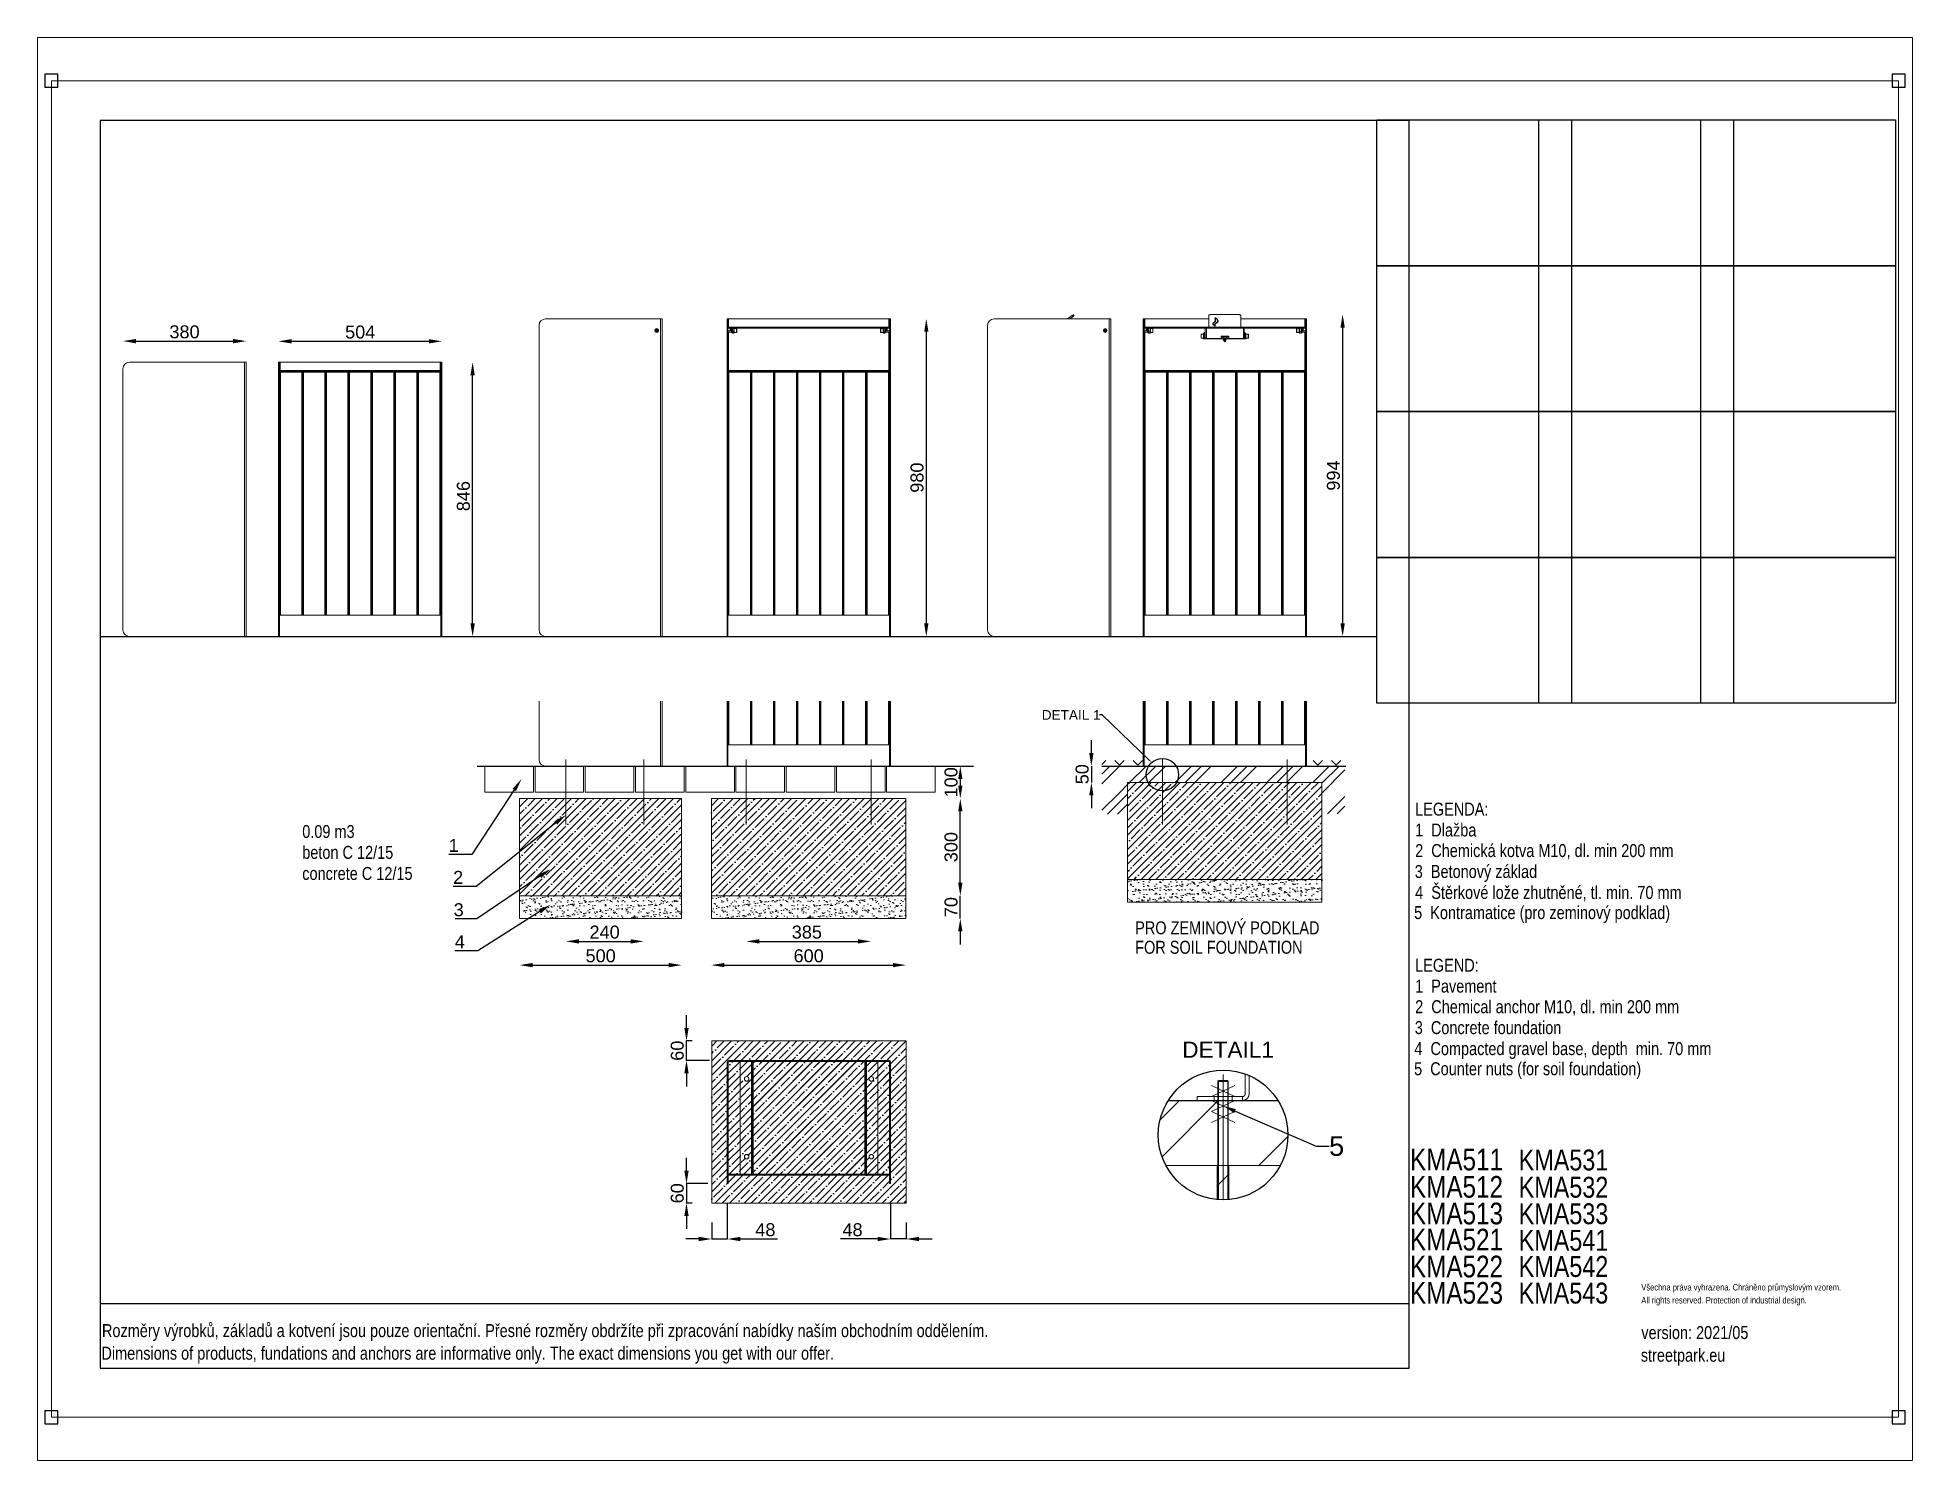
# Paper-space layout 'Rozvržení1' of a CAD drawing. Header units: millimetres. Extents: x 26 to 231, y 20 to 176.
# The model-space entities are those that its viewports show. They can reach past a viewport. Long polylines and large blocks are cut down to what shows.
import ezdxf
from ezdxf import colors
from ezdxf.entities.mleader import LeaderData, LeaderLine
from ezdxf.math import Vec2, Vec3

# ---------------------------------------------------------------- set-up
doc = ezdxf.new("R2010")
doc.units = ezdxf.units.MM
for name, pattern in [('ACAD_ISO02W100', [15, 12, -3]), ('ACAD_ISO10W100', [18.5, 12, -3, 0.5, -3]), ('HIDDEN', [1.905, 1.27, -0.635]), ('INCONTINUOUS', [200000.001, 200000, -0.001])]:
    doc.linetypes.add(name, pattern=pattern)
for name, color, linetype in [('KOTY', 3, 'INCONTINUOUS'), ('OBRYSOVA', 7, 'Continuous'), ('OSY', 1, 'ACAD_ISO10W100'), ('POSTAVY ATD', 8, 'Continuous'), ('SRAFY', 30, 'Continuous')]:
    doc.layers.add(name, color=color, linetype=linetype)
doc.layers.add('Nekreslit', color=6, linetype='Continuous', plot=False)
doc.styles.add('SEACAD_Arial', font='arial.ttf', dxfattribs={"width": 0.8})
doc.styles.get("Standard").update_dxf_attribs({"font": 'arial.ttf'})
doc.dimstyles.new('PROFI_CSN', dxfattribs={"dimscale": 0, "dimtxt": 3.5, "dimasz": 3, "dimexe": 1, "dimexo": 0, "dimgap": 1.5, "dimtad": 1, "dimlfac": -1, "dimdsep": 46, "dimtxsty": 'Standard', "dimcen": 0, "dimdle": 1, "dimclrd": 256, "dimclre": 256, "dimclrt": 256, "dimadec": 0, "dimazin": 0, "dimtfac": 0.6, "dimtmove": 0, "dimatfit": 1, "dimfxl": 1, "dimtolj": 1, "dimarcsym": 0})
picture_1 = doc.add_image_def('image1.jpg', size_in_pixel=(800, 600))
picture_2 = doc.add_image_def('image2.jpg', size_in_pixel=(800, 600))
picture_3 = doc.add_image_def('image3.jpg', size_in_pixel=(800, 600))
picture_4 = doc.add_image_def('image4.jpg', size_in_pixel=(800, 600))
picture_5 = doc.add_image_def('image5.jpg', size_in_pixel=(800, 600))
picture_6 = doc.add_image_def('image6.jpg', size_in_pixel=(800, 600))
picture_7 = doc.add_image_def('image7.jpg', size_in_pixel=(800, 600))
picture_8 = doc.add_image_def('image8.jpg', size_in_pixel=(800, 600))
picture_9 = doc.add_image_def('image9.jpg', size_in_pixel=(800, 600))
picture_10 = doc.add_image_def('image10.jpg', size_in_pixel=(800, 600))
picture_11 = doc.add_image_def('image11.jpg', size_in_pixel=(800, 600))
picture_12 = doc.add_image_def('image12.jpg', size_in_pixel=(800, 600))
pattern_1 = [(45, (3788.68, 1193.34), (-13.47038, 13.47038), []), (45, (3793.17, 1193.34), (-13.47038, 13.47038), []), (45, (3797.66, 1193.34), (-13.47038, 13.47038), []), (45, (3802.15, 1193.34), (-13.47038, 13.47038), [])]
pattern_2 = [(45, (-50, 0), (-22.45064, 22.45064), []), (45, (-27.55, 0), (-22.45064, 22.45064), [39.6875, -7.9375, 0, -7.9375])]

psp = doc.layouts.new('Rozvržení1')

msp = doc.modelspace()

# ---------------------------------------------------------------- texts
at = {"style": 'SEACAD_Arial', "width": 0.8}
for s, height, p in [('LEGENDA:', 40, (4208.6, 1856.2)), ('0.09 m3', 40, (774.2, 1787.2)), ('1  Dlažba', 40, (4208.6, 1791.9)), ('beton C 12/15', 40, (774.2, 1722.9)), ('2  Chemická kotva M10, dl. min 200 mm', 40, (4208.6, 1728.4)), ('concrete C 12/15', 40, (774.2, 1657.8)), ('3  Betonový základ', 40, (4207.4, 1663.9)), ('4  Štěrkové lože zhutněné, tl. min. 70 mm', 40, (4208.6, 1599.2)), ('5  Kontramatice (pro zeminový podklad)', 40, (4205.4, 1537.1)), ('PRO ZEMINOVÝ PODKLAD', 40, (3344.6, 1490)), ('FOR SOIL FOUNDATION', 40, (3344.6, 1430)), ('LEGEND:', 40, (4208.6, 1374.5)), ('1  Pavement', 40, (4208.6, 1310.2)), ('2  Chemical anchor M10, dl. min 200 mm', 40, (4208.6, 1246.7)), ('3  Concrete foundation', 40, (4207.4, 1182.1)), ('4  Compacted gravel base, depth  min. 70 mm', 40, (4206.1, 1117.4)), ('5  Counter nuts (for soil foundation)', 40, (4205.4, 1055.4)), ('KMA511', 66.97, (4192.7, 761.7)), ('KMA531', 64.49, (4528.2, 761.5)), ('KMA512', 66.97, (4192.7, 677.4)), ('KMA532', 64.49, (4528.2, 677.4)), ('KMA513', 66.97, (4192.7, 595.2)), ('KMA533', 64.49, (4528.2, 595.6)), ('KMA521', 66.97, (4192.7, 514.6)), ('KMA541', 64.49, (4528.2, 513.6)), ('KMA522', 66.97, (4192.7, 431.6)), ('KMA542', 64.49, (4528.2, 432.9)), ('KMA523', 66.97, (4192.7, 350.3)), ('KMA543', 64.49, (4528.1, 350.8)), ('Všechna práva vyhrazena. Chráněno průmyslovým vzorem.', 20, (4906.5, 391.1)), ('All rights reserved. Protection of industrial design.', 20, (4906.5, 351.1)), ('Rozměry výrobků, základů a kotvení jsou pouze orientační. Přesné rozměry obdržíte při zpracování nabídky naším obchodním oddělením.', 39.9982, (156.1, 247.4)), ('version: 2021/05', 40, (4906.5, 241.3)), ('Dimensions of products, fundations and anchors are informative only. The exact dimensions you get with our offer.', 39.9982, (154.4, 177.6)), ('streetpark.eu', 40, (4904.9, 171.4))]:
    msp.add_text(s, height=height, dxfattribs=at).set_placement(p)
at = {"insert": (3489.7, 1159), "char_height": 50, "attachment_point": 1}
msp.add_mtext_dynamic_manual_height_columns('DETAIL1', width=290, gutter_width=12.5, heights=[0], dxfattribs=at)

# ---------------------------------------------------------------- blocks, each defined once
blk = doc.blocks.new('*D1')
at = {"layer": 'DEFPOINTS', "color": 0, "transparency": 16777216}
for p in [(2560, 1608.9), (2804.9, 1608.9), (2560, 1538.9)]:
    blk.add_point(p, dxfattribs=at)
at = {"layer": 'KOTY', "color": 7, "lineweight": -2, "transparency": 16777216}
for p, q in [((2804.9, 1648.9), (2804.9, 1688.9)), ((2804.9, 1538.9), (2804.9, 1608.9)), ((2804.9, 1498.9), (2804.9, 1458.9))]:
    blk.add_line(p, q, dxfattribs=at)
at = {"layer": 'KOTY', "color": 7, "transparency": 16777216}
for points in [[(2798.3, 1648.9), (2811.6, 1648.9), (2804.9, 1608.9)], [(2798.3, 1498.9), (2811.6, 1498.9), (2804.9, 1538.9)]]:
    blk.add_solid(points, dxfattribs=at)
at = {"layer": 'KOTY', "color": 7, "lineweight": 13, "transparency": 16777216, "insert": (2776.5, 1573.9), "char_height": 40, "attachment_point": 5, "rotation": 90}
blk.add_mtext('\\A1;70', dxfattribs=at)
blk = doc.blocks.new('*D6')
at = {"layer": 'DEFPOINTS', "color": 0, "transparency": 16777216}
for p in [(2560, 1909), (2804.9, 1909), (2560, 1608.9)]:
    blk.add_point(p, dxfattribs=at)
at = {"layer": 'KOTY', "color": 7, "lineweight": -2, "transparency": 16777216}
blk.add_line((2804.9, 1648.9), (2804.9, 1869), dxfattribs=at)
at = {"layer": 'KOTY', "color": 7, "transparency": 16777216}
for points in [[(2798.3, 1869), (2811.6, 1869), (2804.9, 1909)], [(2798.3, 1648.9), (2811.6, 1648.9), (2804.9, 1608.9)]]:
    blk.add_solid(points, dxfattribs=at)
at = {"layer": 'KOTY', "color": 7, "lineweight": 15, "transparency": 16777216, "insert": (2776.5, 1759), "char_height": 40, "attachment_point": 5, "rotation": 90}
blk.add_mtext('\\A1;300', dxfattribs=at)
blk = doc.blocks.new('*D7')
at = {"layer": 'DEFPOINTS', "color": 0, "transparency": 16777216}
for p in [(2037, 1538.9), (2637, 1538.9), (2637, 1395)]:
    blk.add_point(p, dxfattribs=at)
at = {"layer": 'KOTY', "color": 7, "lineweight": -2, "transparency": 16777216}
blk.add_line((2077, 1395), (2597, 1395), dxfattribs=at)
at = {"layer": 'KOTY', "color": 7, "transparency": 16777216}
for points in [[(2077, 1401.7), (2077, 1388.4), (2037, 1395)], [(2597, 1401.7), (2597, 1388.4), (2637, 1395)]]:
    blk.add_solid(points, dxfattribs=at)
at = {"layer": 'KOTY', "color": 7, "lineweight": 15, "transparency": 16777216, "insert": (2337, 1423.5), "char_height": 40, "attachment_point": 5}
blk.add_mtext('\\A1;600', dxfattribs=at)
blk = doc.blocks.new('*D8')
at = {"layer": 'DEFPOINTS', "color": 0, "transparency": 16777216}
for p in [(1205, 3255), (1300, 3255), (1205, 2409)]:
    blk.add_point(p, dxfattribs=at)
at = {"layer": 'KOTY', "color": 7, "lineweight": -2, "transparency": 16777216}
blk.add_line((1300, 2449), (1300, 3215), dxfattribs=at)
at = {"layer": 'KOTY', "color": 7, "transparency": 16777216}
for points in [[(1293.3, 3215), (1306.7, 3215), (1300, 3255)], [(1293.3, 2449), (1306.7, 2449), (1300, 2409)]]:
    blk.add_solid(points, dxfattribs=at)
at = {"layer": 'KOTY', "color": 7, "lineweight": 15, "transparency": 16777216, "insert": (1271.6, 2842), "char_height": 40, "attachment_point": 5, "rotation": 90}
blk.add_mtext('\\A1;846', dxfattribs=at)
blk = doc.blocks.new('*D9')
at = {"layer": 'DEFPOINTS', "color": 0, "transparency": 16777216}
for p in [(2410, 2009), (2410, 1909), (2804.9, 1909)]:
    blk.add_point(p, dxfattribs=at)
at = {"layer": 'POSTAVY ATD', "color": 7, "lineweight": -2, "transparency": 16777216}
blk.add_line((2804.9, 1969), (2804.9, 1949), dxfattribs=at)
at = {"layer": 'POSTAVY ATD', "color": 7, "transparency": 16777216}
for points in [[(2798.3, 1969), (2811.6, 1969), (2804.9, 2009)], [(2798.3, 1949), (2811.6, 1949), (2804.9, 1909)]]:
    blk.add_solid(points, dxfattribs=at)
at = {"layer": 'POSTAVY ATD', "color": 7, "lineweight": 15, "transparency": 16777216, "insert": (2776.5, 1959), "char_height": 40, "attachment_point": 5, "rotation": 90}
blk.add_mtext('\\A1;100', dxfattribs=at)
blk = doc.blocks.new('*D10')
at = {"layer": 'DEFPOINTS', "color": 0, "transparency": 16777216}
for p in [(2144.6, 1829), (2529.4, 1829), (2529.4, 1468.2)]:
    blk.add_point(p, dxfattribs=at)
at = {"layer": 'KOTY', "color": 7, "lineweight": -2, "transparency": 16777216}
blk.add_line((2184.6, 1468.2), (2489.4, 1468.2), dxfattribs=at)
at = {"layer": 'KOTY', "color": 7, "transparency": 16777216}
for points in [[(2184.6, 1474.9), (2184.6, 1461.6), (2144.6, 1468.2)], [(2489.4, 1474.9), (2489.4, 1461.6), (2529.4, 1468.2)]]:
    blk.add_solid(points, dxfattribs=at)
at = {"layer": 'KOTY', "color": 7, "lineweight": 15, "transparency": 16777216, "insert": (2331.3, 1496.7), "char_height": 40, "attachment_point": 5}
blk.add_mtext('\\A1;385', dxfattribs=at)
blk = doc.blocks.new('*D24')
at = {"layer": 'DEFPOINTS', "color": 0, "transparency": 16777216}
for p in [(1445, 1538.9), (1945, 1538.9), (1945, 1395)]:
    blk.add_point(p, dxfattribs=at)
at = {"layer": 'KOTY', "color": 7, "lineweight": -2, "transparency": 16777216}
blk.add_line((1485, 1395), (1905, 1395), dxfattribs=at)
at = {"layer": 'KOTY', "color": 7, "transparency": 16777216}
for points in [[(1485, 1401.7), (1485, 1388.4), (1445, 1395)], [(1905, 1401.7), (1905, 1388.4), (1945, 1395)]]:
    blk.add_solid(points, dxfattribs=at)
at = {"layer": 'KOTY', "color": 7, "lineweight": 15, "transparency": 16777216, "insert": (1695, 1423.5), "char_height": 40, "attachment_point": 5}
blk.add_mtext('\\A1;500', dxfattribs=at)
blk = doc.blocks.new('*D25')
at = {"layer": 'DEFPOINTS', "color": 0, "transparency": 16777216}
for p in [(1588, 1829), (1828, 1829), (1828, 1468.2)]:
    blk.add_point(p, dxfattribs=at)
at = {"layer": 'KOTY', "color": 7, "lineweight": -2, "transparency": 16777216}
blk.add_line((1628, 1468.2), (1788, 1468.2), dxfattribs=at)
at = {"layer": 'KOTY', "color": 7, "transparency": 16777216}
for points in [[(1628, 1474.9), (1628, 1461.6), (1588, 1468.2)], [(1788, 1474.9), (1788, 1461.6), (1828, 1468.2)]]:
    blk.add_solid(points, dxfattribs=at)
at = {"layer": 'KOTY', "color": 7, "lineweight": 15, "transparency": 16777216, "insert": (1707.3, 1496.6), "char_height": 40, "attachment_point": 5}
blk.add_mtext('\\A1;240', dxfattribs=at)
blk = doc.blocks.new('*D26')
at = {"layer": 'DEFPOINTS', "color": 0, "transparency": 16777216}
for p in [(600.9, 3320.2), (600.9, 3255), (220.9, 3235)]:
    blk.add_point(p, dxfattribs=at)
at = {"layer": 'KOTY', "color": 7, "lineweight": -2, "transparency": 16777216}
blk.add_line((260.9, 3320.2), (560.9, 3320.2), dxfattribs=at)
at = {"layer": 'KOTY', "color": 7, "transparency": 16777216}
for points in [[(260.9, 3326.8), (260.9, 3313.5), (220.9, 3320.2)], [(560.9, 3326.8), (560.9, 3313.5), (600.9, 3320.2)]]:
    blk.add_solid(points, dxfattribs=at)
at = {"layer": 'KOTY', "color": 7, "lineweight": 15, "transparency": 16777216, "insert": (410.9, 3348.6), "char_height": 40, "attachment_point": 5}
blk.add_mtext('\\A1;380', dxfattribs=at)
blk = doc.blocks.new('*D27')
at = {"layer": 'DEFPOINTS', "color": 0, "transparency": 16777216}
for p in [(1205, 3319.7), (701, 3255), (1205, 3255)]:
    blk.add_point(p, dxfattribs=at)
at = {"layer": 'KOTY', "color": 7, "lineweight": -2, "transparency": 16777216}
blk.add_line((741, 3319.7), (1165, 3319.7), dxfattribs=at)
at = {"layer": 'KOTY', "color": 7, "transparency": 16777216}
for points in [[(741, 3326.3), (741, 3313), (701, 3319.7)], [(1165, 3326.3), (1165, 3313), (1205, 3319.7)]]:
    blk.add_solid(points, dxfattribs=at)
at = {"layer": 'KOTY', "color": 7, "lineweight": 15, "transparency": 16777216, "insert": (953, 3348.1), "char_height": 40, "attachment_point": 5}
blk.add_mtext('\\A1;504', dxfattribs=at)
blk = doc.blocks.new('*D28')
at = {"layer": 'DEFPOINTS', "color": 0, "transparency": 16777216}
for p in [(2589, 3389), (2589, 2409), (2700, 2409)]:
    blk.add_point(p, dxfattribs=at)
at = {"layer": 'KOTY', "color": 7, "lineweight": -2, "transparency": 16777216}
blk.add_line((2700, 3349), (2700, 2449), dxfattribs=at)
at = {"layer": 'KOTY', "color": 7, "transparency": 16777216}
for points in [[(2693.3, 3349), (2706.7, 3349), (2700, 3389)], [(2693.3, 2449), (2706.7, 2449), (2700, 2409)]]:
    blk.add_solid(points, dxfattribs=at)
at = {"layer": 'KOTY', "color": 7, "lineweight": 15, "transparency": 16777216, "insert": (2671.6, 2899), "char_height": 40, "attachment_point": 5, "rotation": 90}
blk.add_mtext('\\A1;980', dxfattribs=at)
blk = doc.blocks.new('*D29')
at = {"layer": 'DEFPOINTS', "color": 0, "transparency": 16777216}
for p in [(1960, 1160.9), (2037.9, 1160.9), (2090.9, 1100.9)]:
    blk.add_point(p, dxfattribs=at)
at = {"layer": 'KOTY', "color": 7, "lineweight": -2, "transparency": 16777216}
for p, q in [((1960, 1200.9), (1960, 1240.9)), ((1977.9, 1160.9), (1959, 1160.9)), ((1960, 1100.9), (1960, 1160.9)), ((2030.9, 1100.9), (1959, 1100.9)), ((1960, 1060.9), (1960, 1020.9))]:
    blk.add_line(p, q, dxfattribs=at)
at = {"layer": 'KOTY', "color": 7, "transparency": 16777216}
for points in [[(1953.3, 1200.9), (1966.7, 1200.9), (1960, 1160.9)], [(1953.3, 1060.9), (1966.7, 1060.9), (1960, 1100.9)]]:
    blk.add_solid(points, dxfattribs=at)
at = {"layer": 'KOTY', "color": 7, "lineweight": 15, "transparency": 16777216, "insert": (1931.6, 1130.9), "char_height": 40, "attachment_point": 5, "rotation": 90}
blk.add_mtext('\\A1;60', dxfattribs=at)
blk = doc.blocks.new('*D30')
at = {"layer": 'DEFPOINTS', "color": 0, "transparency": 16777216}
for p in [(2085.9, 720.9), (2037.9, 660.9), (2085.9, 550)]:
    blk.add_point(p, dxfattribs=at)
at = {"layer": 'KOTY', "color": 7, "lineweight": -2, "transparency": 16777216}
for p, q in [((2085.9, 660.9), (2085.9, 549)), ((2037.9, 600.9), (2037.9, 549)), ((1997.9, 550), (1957.9, 550)), ((2037.9, 550), (2085.9, 550)), ((2125.9, 550), (2240.8, 550))]:
    blk.add_line(p, q, dxfattribs=at)
at = {"layer": 'KOTY', "color": 7, "transparency": 16777216}
for points in [[(1997.9, 556.7), (1997.9, 543.3), (2037.9, 550)], [(2125.9, 556.7), (2125.9, 543.3), (2085.9, 550)]]:
    blk.add_solid(points, dxfattribs=at)
at = {"layer": 'KOTY', "color": 7, "lineweight": 15, "transparency": 16777216, "insert": (2203.3, 578.4), "char_height": 40, "attachment_point": 5}
blk.add_mtext('\\A1;48', dxfattribs=at)
blk = doc.blocks.new('*D31')
at = {"layer": 'DEFPOINTS', "color": 0, "transparency": 16777216}
for p in [(3665.5, 3401.9), (3873, 2409), (3984.8, 2409)]:
    blk.add_point(p, dxfattribs=at)
at = {"layer": 'KOTY', "color": 7, "lineweight": -2, "transparency": 16777216}
blk.add_line((3984.8, 3361.9), (3984.8, 2449), dxfattribs=at)
at = {"layer": 'KOTY', "color": 7, "transparency": 16777216}
for points in [[(3978.1, 3361.9), (3991.5, 3361.9), (3984.8, 3401.9)], [(3978.1, 2449), (3991.5, 2449), (3984.8, 2409)]]:
    blk.add_solid(points, dxfattribs=at)
at = {"layer": 'KOTY', "color": 7, "lineweight": 15, "transparency": 16777216, "insert": (3956.4, 2905.4), "char_height": 40, "attachment_point": 5, "rotation": 90}
blk.add_mtext('\\A1;994', dxfattribs=at)
blk = doc.blocks.new('*D32')
at = {"layer": 'DEFPOINTS', "color": 0, "transparency": 16777216}
for p in [(2085.9, 720.9), (1960, 661), (2037.9, 661)]:
    blk.add_point(p, dxfattribs=at)
at = {"layer": 'KOTY', "color": 7, "lineweight": -2, "transparency": 16777216}
for p, q in [((1960, 760.9), (1960, 800.9)), ((2025.9, 720.9), (1959, 720.9)), ((1960, 720.9), (1960, 661)), ((1977.9, 661), (1959, 661)), ((1960, 621), (1960, 581))]:
    blk.add_line(p, q, dxfattribs=at)
at = {"layer": 'KOTY', "color": 7, "transparency": 16777216}
for points in [[(1953.3, 760.9), (1966.7, 760.9), (1960, 720.9)], [(1953.3, 621), (1966.7, 621), (1960, 661)]]:
    blk.add_solid(points, dxfattribs=at)
at = {"layer": 'KOTY', "color": 7, "lineweight": 15, "transparency": 16777216, "insert": (1931.6, 691), "char_height": 40, "attachment_point": 5, "rotation": 90}
blk.add_mtext('\\A1;60', dxfattribs=at)
blk = doc.blocks.new('*D39')
at = {"layer": 'DEFPOINTS', "color": 0, "transparency": 16777216}
for p in [(2589.9, 720.9), (2637.9, 660.9), (2637.9, 550)]:
    blk.add_point(p, dxfattribs=at)
at = {"layer": 'KOTY', "color": 7, "lineweight": -2, "transparency": 16777216}
for p, q in [((2589.9, 660.9), (2589.9, 549)), ((2637.9, 600.9), (2637.9, 549)), ((2549.9, 550), (2434.9, 550)), ((2637.9, 550), (2589.9, 550)), ((2677.9, 550), (2717.9, 550))]:
    blk.add_line(p, q, dxfattribs=at)
at = {"layer": 'KOTY', "color": 7, "transparency": 16777216}
for points in [[(2549.9, 556.7), (2549.9, 543.3), (2589.9, 550)], [(2677.9, 556.7), (2677.9, 543.3), (2637.9, 550)]]:
    blk.add_solid(points, dxfattribs=at)
at = {"layer": 'KOTY', "color": 7, "lineweight": 15, "transparency": 16777216, "insert": (2472.4, 578.4), "char_height": 40, "attachment_point": 5}
blk.add_mtext('\\A1;48', dxfattribs=at)
blk = doc.blocks.new('*D40')
at = {"layer": 'DEFPOINTS', "color": 0, "transparency": 16777216}
for p in [(3369, 2009), (3209.4, 1958.9), (3321, 1958.9)]:
    blk.add_point(p, dxfattribs=at)
at = {"layer": 'POSTAVY ATD', "color": 7, "lineweight": -2, "transparency": 16777216}
for p, q in [((3209.4, 2049), (3209.4, 2089)), ((3209.4, 2009), (3209.4, 1958.9)), ((3209.4, 1918.9), (3209.4, 1878.9))]:
    blk.add_line(p, q, dxfattribs=at)
at = {"layer": 'POSTAVY ATD', "color": 7, "transparency": 16777216}
for points in [[(3202.7, 2049), (3216, 2049), (3209.4, 2009)], [(3202.7, 1918.9), (3216, 1918.9), (3209.4, 1958.9)]]:
    blk.add_solid(points, dxfattribs=at)
at = {"layer": 'POSTAVY ATD', "color": 7, "lineweight": 15, "transparency": 16777216, "insert": (3181, 1984), "char_height": 40, "attachment_point": 5, "rotation": 90}
blk.add_mtext('\\A1;50', dxfattribs=at)

# ---------------------------------------------------------------- dimensions: what is measured, and where the dimension line sits
at = {"layer": 'KOTY', "lineweight": 15}
for base, p1, p2, picture, middle in [((600.9, 3320.2), (220.9, 3235), (600.9, 3255), '*D26', (410.9, 3348.6)), ((1205, 3319.7), (701, 3255), (1205, 3255), '*D27', (953, 3348.1))]:
    dim = msp.add_linear_dim(base=base, p1=p1, p2=p2, dimstyle='PROFI_CSN', override={"dimscale": 1, "dimtxt": 40, "dimasz": 40, "dimgap": 8, "dimdec": 0, "dimlfac": 1, "dimrnd": 1, "dimse1": 1, "dimse2": 1, "dimclrd": 7, "dimclre": 3, "dimclrt": 7, "dimtdec": 0}, dxfattribs=at)
    dim.commit()
    dim.dimension.update_dxf_attribs({"geometry": picture, "text_midpoint": middle})
for base, p1, p2, override, picture, middle in [((2700, 2409), (2589, 3389), (2589, 2409), {"dimscale": 1, "dimtxt": 40, "dimasz": 40, "dimgap": 8, "dimdec": 0, "dimlfac": 1, "dimrnd": 1, "dimse1": 1, "dimse2": 1, "dimclrd": 7, "dimclre": 3, "dimclrt": 7, "dimtdec": 0}, '*D28', (2700, 2899)), ((1300, 3255), (1205, 2409), (1205, 3255), {"dimscale": 1, "dimtxt": 40, "dimasz": 40, "dimgap": 8, "dimdec": 0, "dimlfac": 1, "dimrnd": 1, "dimse1": 1, "dimse2": 1, "dimclrd": 7, "dimclre": 3, "dimclrt": 7, "dimtdec": 0}, '*D8', (1300, 2842)), ((1960, 1160.9), (2090.9, 1100.9), (2037.9, 1160.9), {"dimscale": 1, "dimtxt": 40, "dimasz": 40, "dimexo": 60, "dimgap": 8, "dimdec": 0, "dimlfac": 1, "dimclrd": 7, "dimclre": 7, "dimclrt": 7, "dimtdec": 0}, '*D29', (1960, 1130.9)), ((1960, 661), (2085.9, 720.9), (2037.9, 661), {"dimscale": 1, "dimtxt": 40, "dimasz": 40, "dimexo": 60, "dimgap": 8, "dimdec": 0, "dimlfac": 1, "dimrnd": 1, "dimclrd": 7, "dimclre": 7, "dimclrt": 7, "dimtdec": 0}, '*D32', (1960, 691))]:
    dim = msp.add_linear_dim(base=base, p1=p1, p2=p2, angle=90, dimstyle='PROFI_CSN', override=override, dxfattribs=at)
    dim.commit()
    dim.dimension.update_dxf_attribs({"geometry": picture, "text_midpoint": middle, "dimtype": 160})
dim = msp.add_linear_dim(base=(3984.8, 2409), p1=(3665.5, 3401.9), p2=(3873, 2409), angle=90, text='994', dimstyle='PROFI_CSN', override={"dimscale": 1, "dimtxt": 40, "dimasz": 40, "dimgap": 8, "dimdec": 0, "dimlfac": 1, "dimrnd": 1, "dimse1": 1, "dimse2": 1, "dimclrd": 7, "dimclre": 3, "dimclrt": 7, "dimtdec": 0}, dxfattribs=at)
dim.commit()
dim.dimension.update_dxf_attribs({"geometry": '*D31', "text_midpoint": (3984.8, 2905.4), "dimtype": 160})
dim = msp.add_linear_dim(base=(2804.9, 1909), p1=(2560, 1608.9), p2=(2560, 1909), angle=90, dimstyle='PROFI_CSN', override={"dimscale": 1, "dimtxt": 40, "dimasz": 40, "dimgap": 8, "dimdec": 0, "dimlfac": 1, "dimrnd": 10, "dimse1": 1, "dimse2": 1, "dimclrd": 7, "dimclre": 3, "dimclrt": 7, "dimtdec": 0}, dxfattribs=at)
dim.commit()
dim.dimension.update_dxf_attribs({"geometry": '*D6', "text_midpoint": (2776.5, 1759)})
for base, p1, p2, override, picture, middle in [((1828, 1468.2), (1588, 1829), (1828, 1829), {"dimscale": 1, "dimtxt": 40, "dimasz": 40, "dimgap": 8, "dimdec": 0, "dimlfac": 1, "dimrnd": 10, "dimse1": 1, "dimse2": 1, "dimclrd": 7, "dimclre": 3, "dimclrt": 7, "dimtdec": 0}, '*D25', (1707.3, 1468.2)), ((2529.4, 1468.2), (2144.6, 1829), (2529.4, 1829), {"dimscale": 1, "dimtxt": 40, "dimasz": 40, "dimgap": 8, "dimdec": 0, "dimlfac": 1, "dimrnd": 1, "dimse1": 1, "dimse2": 1, "dimclrd": 7, "dimclre": 3, "dimclrt": 7, "dimtdec": 0}, '*D10', (2331.3, 1468.2)), ((1945, 1395), (1445, 1538.9), (1945, 1538.9), {"dimscale": 1, "dimtxt": 40, "dimasz": 40, "dimgap": 8, "dimdec": 0, "dimlfac": 1, "dimrnd": 10, "dimse1": 1, "dimse2": 1, "dimclrd": 7, "dimclre": 3, "dimclrt": 7, "dimtdec": 0}, '*D24', (1695, 1395)), ((2637, 1395), (2037, 1538.9), (2637, 1538.9), {"dimscale": 1, "dimtxt": 40, "dimasz": 40, "dimgap": 8, "dimdec": 0, "dimlfac": 1, "dimrnd": 10, "dimse1": 1, "dimse2": 1, "dimclrd": 7, "dimclre": 3, "dimclrt": 7, "dimtdec": 0}, '*D7', (2337, 1395)), ((2085.9, 550), (2037.9, 660.9), (2085.9, 720.9), {"dimscale": 1, "dimtxt": 40, "dimasz": 40, "dimexo": 60, "dimgap": 8, "dimdec": 0, "dimlfac": 1, "dimrnd": 1, "dimclrd": 7, "dimclre": 7, "dimclrt": 7, "dimtdec": 0}, '*D30', (2203.3, 550)), ((2637.9, 550), (2589.9, 720.9), (2637.9, 660.9), {"dimscale": 1, "dimtxt": 40, "dimasz": 40, "dimexo": 60, "dimgap": 8, "dimdec": 0, "dimlfac": 1, "dimrnd": 1, "dimclrd": 7, "dimclre": 7, "dimclrt": 7, "dimtdec": 0}, '*D39', (2472.4, 550))]:
    dim = msp.add_linear_dim(base=base, p1=p1, p2=p2, dimstyle='PROFI_CSN', override=override, dxfattribs=at)
    dim.commit()
    dim.dimension.update_dxf_attribs({"geometry": picture, "text_midpoint": middle, "dimtype": 160})
at = {"layer": 'KOTY', "lineweight": 13}
dim = msp.add_linear_dim(base=(2804.9, 1608.9), p1=(2560, 1538.9), p2=(2560, 1608.9), angle=90, dimstyle='PROFI_CSN', override={"dimscale": 1, "dimtxt": 40, "dimasz": 40, "dimgap": 8, "dimdec": 0, "dimlfac": 1, "dimrnd": 10, "dimse1": 1, "dimse2": 1, "dimclrd": 7, "dimclre": 3, "dimclrt": 7, "dimtdec": 0}, dxfattribs=at)
dim.commit()
dim.dimension.update_dxf_attribs({"geometry": '*D1', "text_midpoint": (2804.9, 1573.9), "dimtype": 160})
at = {"layer": 'POSTAVY ATD', "color": 9, "lineweight": 15}
for base, p1, p2, picture, middle in [((3209.4, 1958.9), (3369, 2009), (3321, 1958.9), '*D40', (3209.4, 1984)), ((2804.9, 1909), (2410, 2009), (2410, 1909), '*D9', (2804.9, 1959))]:
    dim = msp.add_linear_dim(base=base, p1=p1, p2=p2, angle=270, dimstyle='PROFI_CSN', override={"dimscale": 1, "dimtxt": 40, "dimasz": 40, "dimgap": 8, "dimdec": 0, "dimlfac": 1, "dimrnd": 10, "dimse1": 1, "dimse2": 1, "dimclrd": 7, "dimclre": 3, "dimclrt": 7, "dimtdec": 0}, dxfattribs=at)
    dim.commit()
    dim.dimension.update_dxf_attribs({"geometry": picture, "text_midpoint": middle, "dimtype": 160})

# ---------------------------------------------------------------- hatches: boundary and pattern name
at = {"transparency": 33554610}
h = msp.add_hatch(dxfattribs=at)
h.set_pattern_fill('ANSI35', color=9, scale=5)
h.set_pattern_definition([(45, (-91.554, 2e-12), (-22.45064, 22.45064), []), (45, (-69.104, 2e-12), (-22.45064, 22.45064), [39.6875, -7.9375, 0, -7.9375])])
h.paths.add_polyline_path([(3921, 1658.9), (3921, 1958.9), (3321, 1958.9), (3321, 1658.9)])
h = msp.add_hatch(dxfattribs=at)
h.set_pattern_fill('ANSI35', color=9, scale=5)
h.set_pattern_definition([(45, (-123.966, -9e-13), (-22.45064, 22.45064), []), (45, (-101.515, -9e-13), (-22.45064, 22.45064), [39.6875, -7.9375, 0, -7.9375])])
h.paths.add_polyline_path([(1945, 1909), (1445, 1909), (1445, 1608.9), (1945, 1608.9)])
h = msp.add_hatch(dxfattribs=at)
h.set_pattern_fill('ANSI35', color=9, scale=5)
h.set_pattern_definition([(45, (4540.318, -100), (-22.45064, 22.45064), []), (45, (4562.77, -100), (-22.45064, 22.45064), [39.6875, -7.9375, 0, -7.9375])])
h.paths.add_polyline_path([(2037, 1608.9), (2637, 1608.9), (2637, 1909), (2037, 1909)])
h = msp.add_hatch(dxfattribs=at)
h.set_pattern_fill('ANSI35', color=9, scale=5)
h.set_pattern_definition(pattern_2)
h.paths.add_polyline_path([(2037.9, 660.9), (2637.9, 660.9), (2637.9, 1160.9), (2037.9, 1160.9)])
h.paths.add_polyline_path([(2125.5, 1097.9), (2090.9, 1097.9, 0.414214), (2088.9, 1095.9), (2088.9, 749.9), (2125.5, 749.9)], flags=16)
h.paths.add_polyline_path([(2588.3, 746.9), (2588.3, 750), (2586.9, 750), (2087.5, 746.9)], flags=16)
edge = h.paths.add_edge_path(flags=16)
edge.add_line((2160.5, 1092.9), (2162.5, 1097.9))
edge.add_line((2162.5, 1097.9), (2162.5, 755.6))
edge.add_spline(control_points=[(2162.5, 755.6), (2162.5, 755.4), (2162.5, 755.2), (2162.5, 754.9)], knot_values=[0, 0, 0, 0, 0.113095, 0.113095, 0.113095, 0.113095], degree=3, periodic=0)
edge.add_line((2162.5, 754.9), (2162.5, 755.6))
edge.add_spline(control_points=[(2162.5, 755.6), (2162.5, 755.8), (2162.4, 756.1), (2162.4, 756.6), (2162.3, 757), (2162.1, 757.2), (2161.9, 757.3), (2161.7, 757.3), (2161.4, 757.1), (2161.1, 756.8), (2160.7, 756.3), (2160.5, 755.6), (2160.5, 755.1), (2160.5, 754.9)], knot_values=[0.113095, 0.113095, 0.113095, 0.113095, 0.184451, 0.293735, 0.375394, 0.437312, 0.489201, 0.541225, 0.591165, 0.663476, 0.763331, 0.917969, 1, 1, 1, 1], degree=3, periodic=0)
edge.add_spline(control_points=[(2160.5, 754.9), (2160.5, 755.1), (2160.5, 755.5), (2160.9, 756.1), (2161.5, 756.6), (2162, 756.8), (2162.3, 756.9)], knot_values=[0, 0, 0, 0, 0.194891, 0.403606, 0.684341, 1, 1, 1, 1], degree=3, periodic=0)
edge.add_spline(control_points=[(2162.5, 755.6), (2162.5, 755.8), (2162.4, 756.1), (2162.4, 756.6), (2162.3, 757), (2162.1, 757.2), (2161.9, 757.3), (2161.7, 757.3), (2161.4, 757.1), (2161.1, 756.8), (2160.7, 756.3), (2160.5, 755.6), (2160.5, 755.1), (2160.5, 754.9)], knot_values=[0.113095, 0.113095, 0.113095, 0.113095, 0.184451, 0.293735, 0.375394, 0.437312, 0.489201, 0.541225, 0.591165, 0.663476, 0.763331, 0.917969, 1, 1, 1, 1], degree=3, periodic=0)
edge.add_line((2160.5, 754.9), (2160.5, 1092.9))
h.paths.add_polyline_path([(2138.5, 1043.9, -1), (2152.5, 1043.9, -1)], flags=16)
h.paths.add_polyline_path([(2152.5, 803.9, -1), (2138.5, 803.9, -1)], flags=16)
h.paths.add_polyline_path([(2088.9, 746.8), (2088.9, 720.9), (2085.9, 720.9), (2085.9, 746.8)], flags=16)
edge = h.paths.add_edge_path(flags=16)
edge.add_spline(control_points=[(2513.3, 1092.2), (2513.2, 1092.5), (2513.3, 1092.7), (2513.3, 1092.9)], knot_values=[0, 0, 0, 0, 0.113095, 0.113095, 0.113095, 0.113095], degree=3, periodic=0)
edge.add_line((2513.3, 1092.9), (2513.3, 1092.2))
edge.add_spline(control_points=[(2513.3, 1092.2), (2513.3, 1092.1), (2513.3, 1091.7), (2513.3, 1091.3), (2513.4, 1091), (2513.4, 1091)], knot_values=[0.113095, 0.113095, 0.113095, 0.113095, 0.184451, 0.293735, 0.349777, 0.349777, 0.349777, 0.349777], degree=3, periodic=0)
edge.add_spline(control_points=[(2513.4, 1091), (2513.7, 1091.1), (2514.2, 1091.3), (2514.8, 1091.8), (2515.2, 1092.4), (2515.2, 1092.7), (2515.3, 1092.9)], knot_values=[0.048573, 0.048573, 0.048573, 0.048573, 0.352116, 0.617896, 0.815492, 1, 1, 1, 1], degree=3, periodic=0)
edge.add_line((2515.3, 1092.9), (2515.3, 754.9))
edge.add_line((2515.3, 754.9), (2513.3, 749.9))
edge.add_line((2513.3, 749.9), (2513.3, 1092.2))
h.paths.add_polyline_path([(2537.3, 1043.9, -1), (2523.3, 1043.9, -1)], flags=16)
h.paths.add_polyline_path([(2537.3, 803.9, -1), (2523.3, 803.9, -1)], flags=16)
h.paths.add_polyline_path([(2586.9, 746.8), (2589.9, 746.8), (2589.9, 720.9), (2586.9, 720.9)], flags=16)
at = {"linetype": 'Continuous', "lineweight": 0}
h = msp.add_hatch(dxfattribs=at)
h.set_pattern_fill('DIN 201 OCEL A OCELOVÁ LITINA', style=0, pattern_type=2)
h.set_pattern_definition(pattern_1)
edge = h.paths.add_edge_path(flags=0)
edge.add_line((2584.9, 1100.9), (2090.9, 1100.9))
edge.add_arc((2090.9, 1095.9), 5, 90, 180)
edge.add_line((2085.9, 1095.9), (2085.9, 750))
edge.add_line((2085.9, 750), (2088.9, 750))
edge.add_line((2088.9, 750), (2088.9, 1095.9))
edge.add_arc((2090.9, 1095.9), 2, 90, 180, ccw=False)
edge.add_line((2090.9, 1097.9), (2584.9, 1097.9))
edge.add_arc((2584.9, 1095.9), 2, 0, 90, ccw=False)
edge.add_line((2586.9, 1095.9), (2586.9, 750))
edge.add_line((2586.9, 750), (2589.9, 750))
edge.add_line((2589.9, 750), (2589.9, 1095.9))
edge.add_arc((2584.9, 1095.9), 5, 0, 90)
at = {"transparency": 33554610}
h = msp.add_hatch(dxfattribs=at)
h.set_pattern_fill('ANSI35', color=9, scale=5)
h.set_pattern_definition(pattern_2)
h.paths.add_polyline_path([(2125.5, 1097.9), (2090.9, 1097.9, 0.414214), (2088.9, 1095.9), (2088.9, 749.9), (2125.5, 749.9)])
h.paths.add_polyline_path([(2165.5, 749.9), (2510.3, 749.9), (2510.3, 1097.9), (2165.5, 1097.9)])
h.paths.add_polyline_path([(2550.3, 749.9), (2586.9, 749.9), (2586.9, 750), (2586.9, 1095.9, 0.414214), (2584.9, 1097.9), (2550.3, 1097.9)])
h = msp.add_hatch(dxfattribs=at)
h.set_pattern_fill('ANSI35', color=9, scale=20)
h.set_pattern_definition([(45, (-10550.59, -7058.57), (-89.8026, 89.8026), []), (45, (-10460.79, -7058.57), (-89.8026, 89.8026), [158.75, -31.75, 0, -31.75])])
h.paths.add_polyline_path([(3598, 671.7, 0.045091), (3634, 671.7), (3634, 777.1), (3598, 777.1)])
at = {"linetype": 'Continuous', "lineweight": 0}
h = msp.add_hatch(dxfattribs=at)
h.set_pattern_fill('DIN 201 OCEL A OCELOVÁ LITINA', style=0, pattern_type=2)
h.set_pattern_definition(pattern_1)
h.paths.add_polyline_path([(2088.9, 746.8), (2085.9, 746.8), (2085.9, 720.9), (2088.9, 720.9)], flags=0)
h = msp.add_hatch(dxfattribs=at)
h.set_pattern_fill('DIN 201 OCEL A OCELOVÁ LITINA', style=0, pattern_type=2)
h.set_pattern_definition(pattern_1)
h.paths.add_polyline_path([(2087.5, 746.9), (2588.3, 746.9), (2588.3, 749.9), (2087.5, 749.9)], flags=0)
h = msp.add_hatch(dxfattribs=at)
h.set_pattern_fill('DIN 201 OCEL A OCELOVÁ LITINA', style=0, pattern_type=2)
h.set_pattern_definition(pattern_1)
h.paths.add_polyline_path([(2586.9, 720.9), (2589.9, 720.9), (2589.9, 746.8), (2586.9, 746.8)], flags=0)
at = {"layer": 'POSTAVY ATD'}
h = msp.add_hatch(dxfattribs=at)
h.set_pattern_fill('TERACO', color=256, scale=20)
h.set_pattern_definition([(45, (-4623.66, -3305.654), (-28.28427, 28.28427), [20, -20]), (135, (-4567.093, -3305.654), (-28.28427, -28.28427), [20, -20])])
h.paths.add_polyline_path([(3241.9, 2009), (3241.9, 2032), (3381.5, 2032), (3381.5, 2009)])
h = msp.add_hatch(dxfattribs=at)
h.set_pattern_fill('TERACO', color=256, scale=20)
h.set_pattern_definition([(45, (-3671.898, -3305.654), (-28.28427, 28.28427), [20, -20]), (135, (-3615.33, -3305.654), (-28.28427, -28.28427), [20, -20])])
h.paths.add_polyline_path([(3873, 2009), (3873, 2032), (3994.3, 2032), (3994.3, 2009)])
h = msp.add_hatch(dxfattribs=at)
h.set_pattern_fill('GOST_GROUND', color=256, scale=10)
h.set_pattern_definition([(45, (-4623.66, -3305.65), (141.4214, -9e-15), [200]), (45, (-4593.66, -3305.65), (141.4214, -9e-15), [200]), (45, (-4563.66, -3305.65), (141.4214, -9e-15), [200])])
h.paths.add_polyline_path([(3321, 1861.3), (3241.8, 1860.3), (3241.8, 2008), (3992.1, 2009), (3990.9, 1861.6), (3921, 1861.6), (3921, 1959), (3321, 1959)])
h = msp.add_hatch(dxfattribs=at)
h.set_pattern_fill('GOST_GROUND', color=256, scale=40)
h.set_pattern_definition([(45, (-28645.24, -20281.18), (565.6854, -4e-14), [800]), (45, (-28525.24, -20281.18), (565.6854, -4e-14), [800]), (45, (-28405.24, -20281.18), (565.6854, -4e-14), [800])])
edge = h.paths.add_edge_path()
edge.add_arc((3616, 870.9), 200, 149.01387, 207.86274)
edge.add_line((3439.2, 777.5), (3792.8, 777.5))
edge.add_arc((3616, 870.9), 200, 332.13726, 391.07143)
edge.add_line((3787.3, 974.1), (3444.5, 973.9))
at = {"layer": 'SRAFY', "lineweight": 15}
h = msp.add_hatch(dxfattribs=at)
h.set_pattern_fill('AR-SAND', color=9, scale=0.5, style=0)
h.set_pattern_definition([(37.5, (256.232, 2e-12), (-0.80002, 24.47066), [0, -19.304, 0, -21.59, 0, -20.6375]), (7.5, (256.232, 2e-12), (22.47616, 35.84126), [0, -10.414, 0, -17.399, 0, -6.6675]), (327.5, (240.61, 2e-12), (39.54962, 0.07186), [0, -6.35, 0, -22.86, 0, -29.845]), (317.5, (240.61, 2e-12), (38.17782, 11.14647), [0, -3.175, 0, -14.986, 0, -17.145])])
h.paths.add_polyline_path([(3921, 1588.9), (3921, 1658.9), (3321, 1658.9), (3321, 1588.9)])
h = msp.add_hatch(dxfattribs=at)
h.set_pattern_fill('AR-SAND', color=9, scale=0.5, style=0)
h.set_pattern_definition([(37.5, (78.035, -9e-13), (-0.80002, 24.47066), [0, -19.304, 0, -21.59, 0, -20.6375]), (7.5, (78.035, -9e-13), (22.47616, 35.84126), [0, -10.414, 0, -17.399, 0, -6.6675]), (327.5, (62.414, -9e-13), (39.54962, 0.07186), [0, -6.35, 0, -22.86, 0, -29.845]), (317.5, (62.414, -9e-13), (38.1778, 11.14647), [0, -3.175, 0, -14.986, 0, -17.145])])
h.paths.add_polyline_path([(1445, 1608.9), (1445, 1538.9), (1945, 1538.9), (1945, 1608.9)])
h = msp.add_hatch(dxfattribs=at)
h.set_pattern_fill('AR-SAND', color=9, scale=0.5, style=0)
h.set_pattern_definition([(37.5, (620.035, 9e-13), (-0.80002, 24.47066), [0, -19.304, 0, -21.59, 0, -20.6375]), (7.5, (620.035, 9e-13), (22.47616, 35.84126), [0, -10.414, 0, -17.399, 0, -6.6675]), (327.5, (604.414, 9e-13), (39.54962, 0.07186), [0, -6.35, 0, -22.86, 0, -29.845]), (317.5, (604.414, 9e-13), (38.17782, 11.14647), [0, -3.175, 0, -14.986, 0, -17.145])])
h.paths.add_polyline_path([(2037, 1608.9), (2037, 1538.9), (2637, 1538.9), (2637, 1608.9)])

# ---------------------------------------------------------------- linework, layer by layer
at = {"color": 7, "linetype": 'Continuous', "lineweight": 15}
for p, q in [((1505, 3369), (1505, 2429)), ((1525, 3389), (1880, 3389)), ((1880, 2409), (1880, 3389)), ((1880, 3389), (1885, 3389)), ((1885, 3389), (1885, 2409)), ((2085, 3389), (2088, 3389)), ((2085, 3369), (2085, 3389)), ((2085, 3369), (2088, 3369)), ((2085, 2429), (2085, 3369)), ((2088, 3369), (2088, 3389)), ((2088, 3389), (2090, 3389)), ((2088, 2429), (2088, 3369)), ((2092, 3360), (2088, 3360)), ((2090, 3389), (2584, 3389)), ((2092, 3360), (2092, 3363)), ((2094, 3363), (2092, 3363)), ((2092, 3360), (2094, 3360)), ((2094, 3360), (2094, 3363)), ((2580, 3363), (2094, 3363)), ((2094, 3360), (2580, 3360)), ((2096, 3359), (2095, 3360)), ((2095, 3352), (2095, 3360)), ((2096, 3353), (2096, 3359)), ((2098.5, 3358.5), (2096, 3358.5)), ((2099.5, 3357.5), (2098.5, 3358.5)), ((2098.5, 3347.5), (2098.5, 3358.5)), ((2099.5, 3360), (2099.5, 3353)), ((2100.5, 3353), (2100.5, 3360)), ((2101.5, 3360), (2101.5, 3348.7)), ((2106.5, 3360), (2106.5, 3348.7)), ((2107.5, 3346), (2107.5, 3360)), ((2114.7, 3359.5), (2107.5, 3359.5)), ((2566.5, 3359.5), (2559.3, 3359.5)), ((2566.5, 3360), (2566.5, 3353)), ((2567.5, 3360), (2567.5, 3348.7)), ((2572.5, 3360), (2572.5, 3348.7)), ((2573.5, 3360), (2573.5, 3346)), ((2574.5, 3346), (2574.5, 3360)), ((2575.5, 3358.5), (2574.5, 3357.5)), ((2578, 3358.5), (2575.5, 3358.5)), ((2575.5, 3358.5), (2575.5, 3347.5)), ((2579, 3360), (2578, 3359)), ((2578, 3359), (2578, 3353)), ((2579, 3360), (2579, 3352)), ((2580, 3360), (2580, 3363)), ((2582, 3363), (2580, 3363)), ((2580, 3360), (2582, 3360)), ((2582, 3360), (2582, 3363)), ((2586, 3360), (2582, 3360)), ((2584, 3389), (2586, 3389)), ((2586, 3389), (2589, 3389)), ((2586, 3389), (2586, 3369)), ((2586, 3369), (2586, 2429)), ((2586, 3369), (2589, 3369)), ((2589, 3389), (2589, 3369)), ((2589, 3369), (2589, 2429)), ((2889, 3369), (2889, 2429)), ((2909, 3389), (3264, 3389)), ((3150.4, 3399), (3136.1, 3389)), ((3143, 3389), (3152.7, 3395.7)), ((3150.4, 3399), (3152.7, 3395.7)), ((3156.8, 3398.6), (3154.5, 3401.9)), ((3264, 2409), (3264, 3389)), ((3264, 3389), (3269, 3389)), ((3269, 3389), (3269, 2409)), ((3369, 3369), (3369, 3389)), ((3369, 3389), (3372, 3389)), ((3369, 3369), (3372, 3369)), ((3369, 2429), (3369, 3369)), ((3372, 3369), (3372, 3389)), ((3372, 3389), (3374, 3389)), ((3372, 2429), (3372, 3369)), ((3376, 3360), (3372, 3360)), ((3374, 3389), (3571.5, 3389)), ((3376, 3360), (3376, 3363)), ((3378, 3363), (3376, 3363)), ((3376, 3360), (3378, 3360)), ((3378, 3360), (3378, 3363)), ((3864, 3363), (3378, 3363)), ((3378, 3360), (3864, 3360)), ((3380, 3359), (3379, 3360)), ((3379, 3352), (3379, 3360)), ((3380, 3353), (3380, 3359)), ((3382.5, 3358.5), (3380, 3358.5)), ((3383.5, 3357.5), (3382.5, 3358.5)), ((3382.5, 3347.5), (3382.5, 3358.5)), ((3383.5, 3360), (3383.5, 3353)), ((3384.5, 3360), (3384.5, 3353)), ((3385.5, 3360), (3385.5, 3348.7)), ((3390.5, 3360), (3390.5, 3348.7)), ((3391.5, 3346), (3391.5, 3360)), ((3398.7, 3359.5), (3391.5, 3359.5)), ((3561, 3360), (3561, 3328)), ((3564.2, 3360), (3564.2, 3328)), ((3571.5, 3363), (3571.5, 3399)), ((3576.5, 3401.9), (3665.5, 3401.9)), ((3583.8, 3373.6), (3584.1, 3374.3)), ((3584.1, 3374.2), (3583.8, 3373.5)), ((3583.8, 3372.9), (3583.8, 3373.6)), ((3583.8, 3373.5), (3583.8, 3373.6)), ((3583.8, 3373.5), (3583.8, 3372.9)), ((3584, 3372.2), (3583.8, 3372.9)), ((3584.5, 3371.5), (3584, 3372.2)), ((3584.1, 3374.3), (3584.5, 3375)), ((3584.5, 3374.9), (3584.1, 3374.2)), ((3584.1, 3374.2), (3584.1, 3374.3)), ((3584.5, 3375), (3585.1, 3375.7)), ((3585.1, 3375.6), (3584.5, 3374.9)), ((3584.5, 3374.9), (3584.5, 3375)), ((3585.1, 3370.8), (3584.5, 3371.5)), ((3584.8, 3373.5), (3585, 3374.1)), ((3584.8, 3372.9), (3584.8, 3373.5)), ((3584.8, 3372.9), (3585, 3372.3)), ((3585, 3372.3), (3584.8, 3372.9)), ((3584.8, 3372.9), (3584.8, 3372.9)), ((3585, 3374.1), (3585.4, 3374.7)), ((3585, 3372.3), (3585.4, 3371.6)), ((3585.4, 3371.7), (3585, 3372.3)), ((3585, 3372.3), (3585, 3372.3)), ((3585.1, 3375.7), (3585.8, 3376.4)), ((3585.8, 3376.3), (3585.1, 3375.6)), ((3585.1, 3375.6), (3585.1, 3375.7)), ((3585.9, 3370), (3585.1, 3370.8)), ((3585.4, 3374.7), (3586, 3375.4)), ((3586, 3371), (3585.4, 3371.7)), ((3585.4, 3371.7), (3585.4, 3371.6)), ((3585.4, 3371.6), (3586, 3371)), ((3585.8, 3376.4), (3586.6, 3377.1)), ((3586.6, 3377), (3585.8, 3376.3)), ((3585.8, 3376.3), (3585.8, 3376.4)), ((3586.9, 3369.3), (3585.9, 3370)), ((3586, 3375.4), (3586.6, 3376.1)), ((3586, 3371), (3586.8, 3370.3)), ((3586.8, 3370.4), (3586, 3371)), ((3586, 3371), (3586, 3371)), ((3586.6, 3377.1), (3587.4, 3377.8)), ((3587.4, 3377.7), (3586.6, 3377)), ((3586.6, 3377), (3586.6, 3377.1)), ((3586.6, 3376.1), (3587.4, 3376.8)), ((3587.7, 3369.6), (3586.8, 3370.4)), ((3586.8, 3370.4), (3586.8, 3370.3)), ((3586.8, 3370.3), (3587.7, 3369.6)), ((3587.9, 3368.6), (3586.9, 3369.3)), ((3587.4, 3377.8), (3588.3, 3378.6)), ((3588.3, 3378.5), (3587.4, 3377.7)), ((3587.4, 3377.7), (3587.4, 3377.8)), ((3587.4, 3376.8), (3588.3, 3377.5)), ((3587.7, 3369.6), (3588.7, 3368.8)), ((3588.7, 3368.9), (3587.7, 3369.6)), ((3587.7, 3369.6), (3587.7, 3369.6)), ((3589.1, 3367.8), (3587.9, 3368.6)), ((3588.3, 3378.6), (3589.2, 3379.4)), ((3589.2, 3379.3), (3588.3, 3378.5)), ((3588.3, 3378.5), (3588.3, 3378.6)), ((3588.3, 3377.5), (3589.2, 3378.3)), ((3589.8, 3368.2), (3588.7, 3368.9)), ((3588.7, 3368.9), (3588.7, 3368.8)), ((3588.7, 3368.8), (3589.8, 3368.1)), ((3590.3, 3367.1), (3589.1, 3367.8)), ((3589.2, 3379.4), (3590, 3380.3)), ((3590, 3380.2), (3589.2, 3379.3)), ((3589.2, 3379.3), (3589.2, 3379.4)), ((3589.2, 3378.3), (3590, 3379.1)), ((3590.3, 3367.9), (3589.8, 3368.2)), ((3589.8, 3368.2), (3589.8, 3368.1)), ((3589.8, 3368.1), (3590.3, 3367.8)), ((3590, 3380.3), (3590.7, 3381.2)), ((3590.7, 3381.1), (3590, 3380.2)), ((3590, 3380.2), (3590, 3380.3)), ((3590, 3379.1), (3590.9, 3380)), ((3590.2, 3369.9), (3590.3, 3370.8)), ((3590.3, 3370.8), (3590.2, 3369.9)), ((3590.2, 3369.9), (3590.2, 3369)), ((3590.2, 3369), (3590.3, 3368.1)), ((3590.3, 3370.8), (3590.5, 3371.7)), ((3590.5, 3371.7), (3590.3, 3370.8)), ((3590.3, 3370.8), (3590.3, 3370.8)), ((3590.3, 3368.1), (3590.3, 3367.9)), ((3590.3, 3367.9), (3590.3, 3367.8)), ((3591.5, 3366.3), (3590.3, 3367.1)), ((3590.8, 3372.6), (3590.5, 3371.7)), ((3590.5, 3371.7), (3590.8, 3372.5)), ((3590.5, 3371.7), (3590.5, 3371.7)), ((3590.7, 3381.2), (3591.2, 3382.1)), ((3591.2, 3382), (3590.7, 3381.1)), ((3590.7, 3381.1), (3590.7, 3381.2)), ((3591.3, 3373.5), (3590.8, 3372.6)), ((3590.8, 3372.5), (3591.3, 3373.4)), ((3590.8, 3372.6), (3590.8, 3372.5)), ((3590.9, 3391.1), (3591, 3391.6)), ((3591, 3391.5), (3590.9, 3391)), ((3591, 3390.4), (3590.9, 3391.1)), ((3590.9, 3380), (3591.6, 3380.9)), ((3591, 3391.6), (3591.3, 3391.8)), ((3591.3, 3391.7), (3591, 3391.5)), ((3591, 3391.5), (3591, 3391.6)), ((3591.2, 3389.6), (3591, 3390.4)), ((3591.4, 3388.6), (3591.2, 3389.6)), ((3591.2, 3382.1), (3591.6, 3383.1)), ((3591.6, 3383), (3591.2, 3382)), ((3591.2, 3382.1), (3591.2, 3382)), ((3591.3, 3370.8), (3591.2, 3369.9)), ((3591.2, 3369.9), (3591.2, 3369)), ((3591.2, 3369.8), (3591.2, 3369.9)), ((3591.2, 3369), (3591.2, 3369.8)), ((3591.2, 3369), (3591.3, 3368.1)), ((3591.3, 3368.1), (3591.2, 3369)), ((3591.2, 3369), (3591.2, 3369)), ((3591.3, 3391.8), (3591.8, 3391.8)), ((3591.3, 3391.7), (3591.3, 3391.8)), ((3591.8, 3391.7), (3591.3, 3391.7)), ((3592, 3374.3), (3591.3, 3373.5)), ((3591.3, 3373.4), (3592, 3374.2)), ((3591.3, 3373.5), (3591.3, 3373.4)), ((3591.5, 3371.6), (3591.3, 3370.8)), ((3591.3, 3368.1), (3591.4, 3367.2)), ((3591.4, 3367.2), (3591.3, 3368.1)), ((3591.3, 3368.1), (3591.3, 3368.1)), ((3591.6, 3387.6), (3591.4, 3388.6)), ((3591.4, 3367.2), (3591.5, 3366.3)), ((3591.5, 3366.3), (3591.4, 3367.2)), ((3591.4, 3367.2), (3591.4, 3367.2)), ((3591.8, 3372.5), (3591.5, 3371.6)), ((3591.8, 3386.5), (3591.6, 3387.6)), ((3591.6, 3383.1), (3591.9, 3384.2)), ((3591.9, 3384.1), (3591.6, 3383)), ((3591.6, 3383), (3591.6, 3383.1)), ((3591.6, 3380.9), (3592.2, 3382)), ((3591.8, 3391.8), (3592.5, 3391.6)), ((3591.8, 3391.7), (3591.8, 3391.8)), ((3592.5, 3391.5), (3591.8, 3391.7)), ((3591.9, 3385.3), (3591.8, 3386.5)), ((3592.2, 3373.3), (3591.8, 3372.5)), ((3592, 3390.5), (3591.9, 3391.1)), ((3591.9, 3391.1), (3591.9, 3391.1)), ((3591.9, 3391.1), (3592.6, 3390.7)), ((3591.9, 3391.1), (3591.9, 3391)), ((3591.9, 3391), (3592, 3390.4)), ((3591.9, 3384.2), (3591.9, 3385.3)), ((3591.9, 3385.2), (3591.9, 3385.3)), ((3591.9, 3385.2), (3591.9, 3384.1)), ((3591.9, 3384.1), (3591.9, 3384.2)), ((3592.2, 3389.7), (3592, 3390.5)), ((3592, 3390.5), (3592, 3390.4)), ((3592, 3390.4), (3592.2, 3389.6)), ((3592.8, 3375.1), (3592, 3374.3)), ((3592, 3374.2), (3592.8, 3375)), ((3592, 3374.3), (3592, 3374.2)), ((3592.4, 3388.7), (3592.2, 3389.7)), ((3592.2, 3389.7), (3592.2, 3389.6)), ((3592.2, 3389.6), (3592.4, 3388.6)), ((3592.2, 3382), (3592.6, 3383)), ((3592.9, 3374), (3592.2, 3373.3)), ((3592.6, 3387.6), (3592.4, 3388.7)), ((3592.4, 3388.7), (3592.4, 3388.6)), ((3592.4, 3388.6), (3592.6, 3387.6)), ((3592.5, 3391.6), (3593.3, 3391.1)), ((3592.5, 3391.5), (3592.5, 3391.6)), ((3593.3, 3391), (3592.5, 3391.5)), ((3592.6, 3390.7), (3593.5, 3390.1)), ((3592.6, 3387.6), (3592.8, 3386.4)), ((3592.8, 3386.5), (3592.6, 3387.6)), ((3592.6, 3387.6), (3592.6, 3387.6)), ((3592.6, 3383), (3592.8, 3384.2)), ((3592.9, 3385.3), (3592.8, 3386.5)), ((3592.8, 3386.5), (3592.8, 3386.4)), ((3592.8, 3386.4), (3592.9, 3385.3)), ((3592.8, 3384.2), (3592.9, 3385.3)), ((3593.6, 3375.8), (3592.8, 3375.1)), ((3592.8, 3375), (3593.6, 3375.7)), ((3592.8, 3375.1), (3592.8, 3375)), ((3593.6, 3374.8), (3592.9, 3374)), ((3593.3, 3391.1), (3594.3, 3390.5)), ((3593.3, 3391), (3593.3, 3391.1)), ((3594.3, 3390.4), (3593.3, 3391)), ((3593.5, 3390.1), (3594.5, 3389.4)), ((3593.6, 3375.7), (3594.5, 3376.5)), ((3594.5, 3376.5), (3593.6, 3375.8)), ((3593.6, 3375.8), (3593.6, 3375.7)), ((3594.4, 3375.5), (3593.6, 3374.8)), ((3594.3, 3390.5), (3595.3, 3389.7)), ((3594.3, 3390.4), (3594.3, 3390.5)), ((3595.3, 3389.7), (3594.3, 3390.4)), ((3595.3, 3376.2), (3594.4, 3375.5)), ((3594.5, 3389.4), (3595.5, 3388.6)), ((3595.4, 3377.3), (3594.5, 3376.5)), ((3594.5, 3376.5), (3595.4, 3377.2)), ((3594.5, 3376.5), (3594.5, 3376.5)), ((3595.3, 3389.7), (3596.3, 3388.9)), ((3596.3, 3388.8), (3595.3, 3389.7)), ((3595.3, 3389.7), (3595.3, 3389.7)), ((3596.3, 3376.9), (3595.3, 3376.2)), ((3596.3, 3378), (3595.4, 3377.3)), ((3595.4, 3377.2), (3596.3, 3377.9)), ((3595.4, 3377.3), (3595.4, 3377.2)), ((3595.5, 3388.6), (3596.4, 3387.6)), ((3596.3, 3388.9), (3597.3, 3387.9)), ((3596.3, 3388.8), (3596.3, 3388.9)), ((3597.3, 3387.8), (3596.3, 3388.8)), ((3597.2, 3378.7), (3596.3, 3378)), ((3596.3, 3377.9), (3597.2, 3378.6)), ((3596.3, 3378), (3596.3, 3377.9)), ((3597.2, 3377.6), (3596.3, 3376.9)), ((3596.4, 3387.6), (3597.3, 3386.6)), ((3597.9, 3379.4), (3597.2, 3378.7)), ((3597.2, 3378.6), (3597.9, 3379.3)), ((3597.2, 3378.7), (3597.2, 3378.6)), ((3598, 3378.4), (3597.2, 3377.6)), ((3597.3, 3387.9), (3598.2, 3386.8)), ((3597.3, 3387.8), (3597.3, 3387.9)), ((3598.2, 3386.8), (3597.3, 3387.8)), ((3597.3, 3386.6), (3598.1, 3385.6)), ((3598.5, 3380.2), (3597.9, 3379.4)), ((3597.9, 3379.3), (3598.5, 3380.1)), ((3597.9, 3379.4), (3597.9, 3379.3)), ((3598.8, 3379.2), (3598, 3378.4)), ((3598.1, 3385.6), (3598.7, 3384.5)), ((3598.2, 3386.8), (3599, 3385.8)), ((3599, 3385.7), (3598.2, 3386.8)), ((3598.2, 3386.8), (3598.2, 3386.8)), ((3598.5, 3380.1), (3598.9, 3380.9)), ((3598.9, 3380.9), (3598.5, 3380.2)), ((3598.5, 3380.2), (3598.5, 3380.1)), ((3598.7, 3384.5), (3599.1, 3383.5)), ((3599.4, 3380), (3598.8, 3379.2)), ((3598.9, 3380.9), (3599.2, 3381.7)), ((3599.2, 3381.7), (3598.9, 3380.9)), ((3598.9, 3380.9), (3598.9, 3380.9)), ((3599, 3385.8), (3599.6, 3384.7)), ((3599, 3385.7), (3599, 3385.8)), ((3599.6, 3384.6), (3599, 3385.7)), ((3599.1, 3383.5), (3599.3, 3382.6)), ((3599.3, 3382.6), (3599.2, 3381.7)), ((3599.2, 3381.7), (3599.3, 3382.5)), ((3599.2, 3381.7), (3599.2, 3381.7)), ((3599.3, 3382.6), (3599.3, 3382.5)), ((3599.9, 3380.8), (3599.4, 3380)), ((3599.6, 3384.7), (3600.1, 3383.6)), ((3599.6, 3384.6), (3599.6, 3384.7)), ((3600.1, 3383.6), (3599.6, 3384.6)), ((3600.2, 3381.7), (3599.9, 3380.8)), ((3600.1, 3383.6), (3600.3, 3382.6)), ((3600.3, 3382.6), (3600.1, 3383.6)), ((3600.1, 3383.6), (3600.1, 3383.6)), ((3600.3, 3382.6), (3600.2, 3381.7)), ((3670.5, 3399), (3670.5, 3363)), ((3670.5, 3389), (3868, 3389)), ((3678.9, 3360), (3678.9, 3328)), ((3678.9, 3358.5), (3679, 3358.5)), ((3679, 3328), (3679, 3360)), ((3681, 3360), (3681, 3328)), ((3850.5, 3359.5), (3843.3, 3359.5)), ((3850.5, 3360), (3850.5, 3353)), ((3851.5, 3360), (3851.5, 3348.7)), ((3856.5, 3360), (3856.5, 3348.7)), ((3857.5, 3346), (3857.5, 3360)), ((3858.5, 3346), (3858.5, 3360)), ((3859.5, 3358.5), (3858.5, 3357.5)), ((3862, 3358.5), (3859.5, 3358.5)), ((3859.5, 3358.5), (3859.5, 3347.5)), ((3863, 3360), (3862, 3359)), ((3862, 3359), (3862, 3353)), ((3863, 3360), (3863, 3352)), ((3864, 3360), (3864, 3363)), ((3866, 3363), (3864, 3363)), ((3864, 3360), (3866, 3360)), ((3866, 3360), (3866, 3363)), ((3870, 3360), (3866, 3360)), ((3868, 3389), (3870, 3389)), ((3870, 3389), (3873, 3389)), ((3870, 3389), (3870, 3369)), ((3870, 3369), (3873, 3369)), ((3870, 3369), (3870, 2429)), ((3873, 3389), (3873, 3369)), ((3873, 3369), (3873, 2429)), ((1868, 3355.3), (1866, 3354.1)), ((1866, 3354.1), (1866, 3351.8)), ((1866, 3351.8), (1868, 3350.7)), ((1870, 3354.1), (1868, 3355.3)), ((1868, 3350.7), (1870, 3351.8)), ((1870, 3351.8), (1870, 3354.1)), ((2088, 3352), (2095, 3352)), ((2088, 3347.5), (2098.5, 3347.5)), ((2095, 3352), (2096, 3353)), ((2098.5, 3347.5), (2099.5, 3348.5)), ((2099.5, 3353), (2099.5, 3346)), ((2099.5, 3346), (2100.5, 3346)), ((2100.5, 3346), (2100.5, 3353)), ((2100.5, 3346), (2101.5, 3346)), ((2106.5, 3348.7), (2101.5, 3348.7)), ((2101.5, 3348.7), (2101.5, 3345)), ((2101.5, 3345), (2106.5, 3345)), ((2106.5, 3348.7), (2106.5, 3345)), ((2106.5, 3346), (2107.5, 3346)), ((2107.5, 3346.5), (2114.7, 3346.5)), ((2559.3, 3346.5), (2566.5, 3346.5)), ((2566.5, 3353), (2566.5, 3346)), ((2566.5, 3346), (2567.5, 3346)), ((2572.5, 3348.7), (2567.5, 3348.7)), ((2567.5, 3348.7), (2567.5, 3345)), ((2567.5, 3345), (2572.5, 3345)), ((2572.5, 3348.7), (2572.5, 3345)), ((2572.5, 3346), (2573.5, 3346)), ((2573.5, 3346), (2574.5, 3346)), ((2574.5, 3348.5), (2575.5, 3347.5)), ((2575.5, 3347.5), (2586, 3347.5)), ((2578, 3353), (2579, 3352)), ((2579, 3352), (2586, 3352)), ((3252, 3355.3), (3250, 3354.1)), ((3250, 3354.1), (3250, 3351.8)), ((3250, 3351.8), (3252, 3350.7)), ((3254, 3354.1), (3252, 3355.3)), ((3252, 3350.7), (3254, 3351.8)), ((3254, 3351.8), (3254, 3354.1)), ((3372, 3352), (3379, 3352)), ((3372, 3347.5), (3382.5, 3347.5)), ((3379, 3352), (3380, 3353)), ((3382.5, 3347.5), (3383.5, 3348.5)), ((3383.5, 3353), (3383.5, 3346)), ((3383.5, 3346), (3384.5, 3346)), ((3384.5, 3353), (3384.5, 3346)), ((3384.5, 3346), (3385.5, 3346)), ((3390.5, 3348.7), (3385.5, 3348.7)), ((3385.5, 3348.7), (3385.5, 3345)), ((3385.5, 3345), (3390.5, 3345)), ((3390.5, 3348.7), (3390.5, 3345)), ((3390.5, 3346), (3391.5, 3346)), ((3391.5, 3346.5), (3398.7, 3346.5)), ((3555.9, 3342), (3548.7, 3342)), ((3548.7, 3329), (3555.9, 3329)), ((3557.5, 3343.5), (3555.9, 3343.5)), ((3555.9, 3343.5), (3555.9, 3327.5)), ((3555.9, 3327.5), (3557.5, 3327.5)), ((3558.5, 3347), (3557.5, 3347)), ((3557.5, 3337), (3557.5, 3347)), ((3557.5, 3337), (3557.5, 3329)), ((3557.5, 3337), (3558.5, 3337)), ((3557.5, 3329), (3557.5, 3327.5)), ((3558.5, 3337), (3558.5, 3347)), ((3561, 3339.5), (3558.5, 3339.5)), ((3558.5, 3329), (3558.5, 3337)), ((3558.5, 3331.5), (3561, 3331.5)), ((3558.6, 3347), (3561, 3347)), ((3558.6, 3347), (3558.6, 3339.5)), ((3558.6, 3331.5), (3558.6, 3329)), ((3558.6, 3328.6), (3558.6, 3329)), ((3599, 3328), (3559.5, 3328)), ((3599, 3327), (3559.5, 3327)), ((3599, 3327), (3599, 3328)), ((3599, 3328), (3601, 3328)), ((3601, 3327), (3599, 3327)), ((3601, 3327), (3601, 3328)), ((3605, 3328), (3601, 3328)), ((3605, 3327), (3601, 3327)), ((3605, 3327), (3605, 3328)), ((3637, 3328), (3605, 3328)), ((3637, 3327), (3605, 3327)), ((3609.6, 3328), (3609.6, 3336)), ((3609.6, 3336), (3611.6, 3336)), ((3611.6, 3336), (3611.6, 3335.2)), ((3611.6, 3335.2), (3631.6, 3335.2)), ((3611.6, 3334), (3611.6, 3335.2)), ((3611.6, 3334), (3611.6, 3332)), ((3615.6, 3334), (3611.6, 3334)), ((3615.6, 3332), (3611.6, 3332)), ((3615.6, 3332), (3615.6, 3334)), ((3627.6, 3334), (3615.6, 3334)), ((3627.6, 3332), (3615.6, 3332)), ((3616, 3332), (3616, 3328)), ((3616.5, 3327), (3616.5, 3326.2)), ((3616.5, 3326.2), (3621, 3326.2)), ((3618.1, 3326.2), (3617.5, 3326)), ((3617.5, 3325.8), (3617.5, 3323.2)), ((3619.2, 3323), (3617.5, 3323.2)), ((3617.5, 3323.2), (3617.5, 3323)), ((3617.5, 3323), (3619.2, 3323)), ((3617.7, 3323), (3617.7, 3321.4)), ((3621, 3323.2), (3619.2, 3323)), ((3619.2, 3323), (3622.7, 3323)), ((3621, 3326.2), (3625.5, 3326.2)), ((3621, 3325.8), (3621, 3323.2)), ((3622.7, 3323), (3621, 3323.2)), ((3624.5, 3323.2), (3622.7, 3323)), ((3622.7, 3323), (3624.5, 3323)), ((3624.5, 3326), (3623.9, 3326.2)), ((3624.2, 3321.4), (3624.2, 3323)), ((3624.5, 3326), (3624.5, 3325.8)), ((3624.5, 3325.8), (3624.5, 3323.2)), ((3624.5, 3323), (3624.5, 3323.2)), ((3625.5, 3326.2), (3625.5, 3327)), ((3626, 3328), (3626, 3332)), ((3627.6, 3334), (3627.6, 3332)), ((3631.6, 3334), (3627.6, 3334)), ((3631.6, 3332), (3627.6, 3332)), ((3631.6, 3336), (3633.6, 3336)), ((3631.6, 3335.2), (3631.6, 3336)), ((3631.6, 3335.2), (3631.6, 3334)), ((3631.6, 3332), (3631.6, 3334)), ((3633.6, 3336), (3633.6, 3328)), ((3637, 3327), (3637, 3328)), ((3641, 3328), (3637, 3328)), ((3641, 3327), (3637, 3327)), ((3641, 3327), (3641, 3328)), ((3641, 3328), (3643, 3328)), ((3643, 3327), (3641, 3327)), ((3643, 3328), (3643, 3327)), ((3682.5, 3328), (3643, 3328)), ((3682.5, 3327), (3643, 3327)), ((3679, 3341.3), (3678.9, 3341.3)), ((3678.9, 3338), (3679, 3338)), ((3681, 3347), (3683.4, 3347)), ((3683.5, 3339.5), (3681, 3339.5)), ((3681, 3331.5), (3683.5, 3331.5)), ((3683.4, 3347), (3683.4, 3339.5)), ((3683.4, 3331.5), (3683.4, 3329)), ((3683.4, 3328.6), (3683.4, 3329)), ((3684.5, 3347), (3683.5, 3347)), ((3683.5, 3347), (3683.5, 3337)), ((3683.5, 3337), (3684.5, 3337)), ((3683.5, 3337), (3683.5, 3329)), ((3684.5, 3347), (3684.5, 3337)), ((3686.1, 3343.5), (3684.5, 3343.5)), ((3684.5, 3329), (3684.5, 3337)), ((3684.5, 3327.5), (3684.5, 3329)), ((3684.5, 3327.5), (3686.1, 3327.5)), ((3686.1, 3327.5), (3686.1, 3343.5)), ((3693.3, 3342), (3686.1, 3342)), ((3686.1, 3329), (3693.3, 3329)), ((3843.3, 3346.5), (3850.5, 3346.5)), ((3850.5, 3353), (3850.5, 3346)), ((3850.5, 3346), (3851.5, 3346)), ((3856.5, 3348.7), (3851.5, 3348.7)), ((3851.5, 3348.7), (3851.5, 3345)), ((3851.5, 3345), (3856.5, 3345)), ((3856.5, 3348.7), (3856.5, 3345)), ((3856.5, 3346), (3857.5, 3346)), ((3857.5, 3346), (3858.5, 3346)), ((3858.5, 3348.5), (3859.5, 3347.5)), ((3859.5, 3347.5), (3870, 3347.5)), ((3862, 3353), (3863, 3352)), ((3863, 3352), (3870, 3352)), ((240.9, 3255), (595.9, 3255)), ((595.9, 2409), (595.9, 3255)), ((595.9, 3255), (600.9, 3255)), ((600.9, 3255), (600.9, 2409)), ((701, 3255), (704, 3255)), ((701, 3235), (701, 3255)), ((704, 3235), (704, 3255)), ((704, 3255), (706, 3255)), ((706, 3255), (1200, 3255)), ((1200, 3255), (1202, 3255)), ((1202, 3255), (1205, 3255)), ((1202, 3255), (1202, 3235)), ((1205, 3255), (1205, 3235)), ((220.9, 3235), (220.9, 2429)), ((701, 3235), (704, 3235)), ((701, 2429), (701, 3235)), ((704, 2429), (704, 3235)), ((1202, 3229.5), (704, 3229.5)), ((1202, 3226.5), (704, 3226.5)), ((704, 3218.5), (705, 3218.4)), ((705, 3210.6), (704, 3210.5)), ((704, 3189.5), (705, 3189.5)), ((705, 2474.5), (705, 3224.5)), ((707, 3224.5), (705, 3224.5)), ((707, 2474.5), (707, 3224.5)), ((773, 3224.5), (707, 3224.5)), ((773, 3224.5), (773, 2474.5)), ((775, 3224.5), (773, 3224.5)), ((775, 3224.5), (775, 2474.5)), ((775, 3189.5), (776, 3189.5)), ((776, 2474.5), (776, 3224.5)), ((778, 3224.5), (776, 3224.5)), ((778, 2474.5), (778, 3224.5)), ((844, 3224.5), (778, 3224.5)), ((844, 3224.5), (844, 2474.5)), ((846, 3224.5), (844, 3224.5)), ((846, 3224.5), (846, 2474.5)), ((846, 3189.5), (847, 3189.5)), ((847, 2474.5), (847, 3224.5)), ((849, 3224.5), (847, 3224.5)), ((849, 2474.5), (849, 3224.5)), ((915, 3224.5), (849, 3224.5)), ((915, 3224.5), (915, 2474.5)), ((917, 3224.5), (915, 3224.5)), ((917, 3224.5), (917, 2474.5)), ((917, 3189.5), (918, 3189.5)), ((918, 2474.5), (918, 3224.5)), ((920, 3224.5), (918, 3224.5)), ((920, 2474.5), (920, 3224.5)), ((986, 3224.5), (920, 3224.5)), ((986, 3224.5), (986, 2474.5)), ((988, 3224.5), (986, 3224.5)), ((988, 3224.5), (988, 2474.5)), ((988, 3189.5), (989, 3189.5)), ((989, 2474.5), (989, 3224.5)), ((991, 3224.5), (989, 3224.5)), ((991, 2474.5), (991, 3224.5)), ((1057, 3224.5), (991, 3224.5)), ((1057, 3224.5), (1057, 2474.5)), ((1059, 3224.5), (1057, 3224.5)), ((1059, 3224.5), (1059, 2474.5)), ((1059, 3189.5), (1060, 3189.5)), ((1060, 2474.5), (1060, 3224.5)), ((1062, 3224.5), (1060, 3224.5)), ((1062, 2474.5), (1062, 3224.5)), ((1128, 3224.5), (1062, 3224.5)), ((1128, 3224.5), (1128, 2474.5)), ((1130, 3224.5), (1128, 3224.5)), ((1130, 3224.5), (1130, 2474.5)), ((1130, 3189.5), (1131, 3189.5)), ((1131, 2474.5), (1131, 3224.5)), ((1133, 3224.5), (1131, 3224.5)), ((1133, 2474.5), (1133, 3224.5)), ((1199, 3224.5), (1133, 3224.5)), ((1199, 3224.5), (1199, 2474.5)), ((1201, 3224.5), (1199, 3224.5)), ((1201, 3224.5), (1201, 2474.5)), ((1201, 3218.4), (1202, 3218.5)), ((1202, 3210.5), (1201, 3210.6)), ((1201, 3189.5), (1202, 3189.5)), ((1202, 3235), (1205, 3235)), ((1202, 3235), (1202, 2429)), ((1205, 3235), (1205, 2429)), ((2586, 3229.5), (2088, 3229.5)), ((2586, 3226.5), (2088, 3226.5)), ((2088, 3218.5), (2089, 3218.4)), ((2089, 3210.6), (2088, 3210.5)), ((2089, 3189.5), (2088, 3189.5)), ((2089, 2474.5), (2089, 3224.5)), ((2091, 3224.5), (2089, 3224.5)), ((2091, 2474.5), (2091, 3224.5)), ((2157, 3224.5), (2091, 3224.5)), ((2157, 3224.5), (2157, 2474.5)), ((2159, 3224.5), (2157, 3224.5)), ((2159, 3224.5), (2159, 2474.5)), ((2160, 3189.5), (2159, 3189.5)), ((2160, 2474.5), (2160, 3224.5)), ((2162, 3224.5), (2160, 3224.5)), ((2162, 2474.5), (2162, 3224.5)), ((2228, 3224.5), (2162, 3224.5)), ((2228, 3224.5), (2228, 2474.5)), ((2230, 3224.5), (2228, 3224.5)), ((2230, 3224.5), (2230, 2474.5)), ((2231, 3189.5), (2230, 3189.5)), ((2231, 2474.5), (2231, 3224.5)), ((2233, 3224.5), (2231, 3224.5)), ((2233, 2474.5), (2233, 3224.5)), ((2299, 3224.5), (2233, 3224.5)), ((2299, 3224.5), (2299, 2474.5)), ((2301, 3224.5), (2299, 3224.5)), ((2301, 3224.5), (2301, 2474.5)), ((2302, 3189.5), (2301, 3189.5)), ((2302, 2474.5), (2302, 3224.5)), ((2304, 3224.5), (2302, 3224.5)), ((2304, 2474.5), (2304, 3224.5)), ((2370, 3224.5), (2304, 3224.5)), ((2370, 3224.5), (2370, 2474.5)), ((2372, 3224.5), (2370, 3224.5)), ((2372, 3224.5), (2372, 2474.5)), ((2373, 3189.5), (2372, 3189.5)), ((2373, 2474.5), (2373, 3224.5)), ((2375, 3224.5), (2373, 3224.5)), ((2375, 2474.5), (2375, 3224.5)), ((2441, 3224.5), (2375, 3224.5)), ((2441, 3224.5), (2441, 2474.5)), ((2443, 3224.5), (2441, 3224.5)), ((2443, 3224.5), (2443, 2474.5)), ((2444, 3189.5), (2443, 3189.5)), ((2444, 2474.5), (2444, 3224.5)), ((2446, 3224.5), (2444, 3224.5)), ((2446, 2474.5), (2446, 3224.5)), ((2512, 3224.5), (2446, 3224.5)), ((2512, 3224.5), (2512, 2474.5)), ((2514, 3224.5), (2512, 3224.5)), ((2514, 3224.5), (2514, 2474.5)), ((2515, 3189.5), (2514, 3189.5)), ((2515, 2474.5), (2515, 3224.5)), ((2517, 3224.5), (2515, 3224.5)), ((2517, 2474.5), (2517, 3224.5)), ((2583, 3224.5), (2517, 3224.5)), ((2583, 3224.5), (2583, 2474.5)), ((2585, 3224.5), (2583, 3224.5)), ((2585, 3224.5), (2585, 2474.5)), ((2585, 3218.4), (2586, 3218.5)), ((2586, 3210.5), (2585, 3210.6)), ((2586, 3189.5), (2585, 3189.5)), ((3870, 3229.5), (3372, 3229.5)), ((3870, 3226.5), (3372, 3226.5)), ((3372, 3218.5), (3373, 3218.4)), ((3373, 3210.6), (3372, 3210.5)), ((3373, 3189.5), (3372, 3189.5)), ((3373, 2474.5), (3373, 3224.5)), ((3375, 3224.5), (3373, 3224.5)), ((3375, 2474.5), (3375, 3224.5)), ((3441, 3224.5), (3375, 3224.5)), ((3441, 3224.5), (3441, 2474.5)), ((3443, 3224.5), (3441, 3224.5)), ((3443, 3224.5), (3443, 2474.5)), ((3444, 3189.5), (3443, 3189.5)), ((3444, 2474.5), (3444, 3224.5)), ((3446, 3224.5), (3444, 3224.5)), ((3446, 2474.5), (3446, 3224.5)), ((3512, 3224.5), (3446, 3224.5)), ((3512, 3224.5), (3512, 2474.5)), ((3514, 3224.5), (3512, 3224.5)), ((3514, 3224.5), (3514, 2474.5)), ((3515, 3189.5), (3514, 3189.5)), ((3515, 2474.5), (3515, 3224.5)), ((3517, 3224.5), (3515, 3224.5)), ((3517, 2474.5), (3517, 3224.5)), ((3583, 3224.5), (3517, 3224.5)), ((3583, 3224.5), (3583, 2474.5)), ((3585, 3224.5), (3583, 3224.5)), ((3585, 3224.5), (3585, 2474.5)), ((3586, 3189.5), (3585, 3189.5)), ((3586, 2474.5), (3586, 3224.5)), ((3588, 3224.5), (3586, 3224.5)), ((3588, 2474.5), (3588, 3224.5)), ((3654, 3224.5), (3588, 3224.5)), ((3654, 3224.5), (3654, 2474.5)), ((3656, 3224.5), (3654, 3224.5)), ((3656, 3224.5), (3656, 2474.5)), ((3657, 3189.5), (3656, 3189.5)), ((3657, 2474.5), (3657, 3224.5)), ((3659, 3224.5), (3657, 3224.5)), ((3659, 2474.5), (3659, 3224.5)), ((3725, 3224.5), (3659, 3224.5)), ((3725, 3224.5), (3725, 2474.5)), ((3727, 3224.5), (3725, 3224.5)), ((3727, 3224.5), (3727, 2474.5)), ((3728, 3189.5), (3727, 3189.5)), ((3728, 2474.5), (3728, 3224.5)), ((3730, 3224.5), (3728, 3224.5)), ((3730, 2474.5), (3730, 3224.5)), ((3796, 3224.5), (3730, 3224.5)), ((3796, 3224.5), (3796, 2474.5)), ((3798, 3224.5), (3796, 3224.5)), ((3798, 3224.5), (3798, 2474.5)), ((3799, 3189.5), (3798, 3189.5)), ((3799, 2474.5), (3799, 3224.5)), ((3801, 3224.5), (3799, 3224.5)), ((3801, 2474.5), (3801, 3224.5)), ((3867, 3224.5), (3801, 3224.5)), ((3867, 3224.5), (3867, 2474.5)), ((3869, 3224.5), (3867, 3224.5)), ((3869, 3224.5), (3869, 2474.5)), ((3869, 3218.4), (3870, 3218.5)), ((3870, 3210.5), (3869, 3210.6)), ((3870, 3189.5), (3869, 3189.5)), ((704, 2509), (705, 2509)), ((775, 2509), (776, 2509)), ((846, 2509), (847, 2509)), ((917, 2509), (918, 2509)), ((988, 2509), (989, 2509)), ((1059, 2509), (1060, 2509)), ((1130, 2509), (1131, 2509)), ((1201, 2509), (1202, 2509)), ((2088, 2509), (2089, 2509)), ((2159, 2509), (2160, 2509)), ((2230, 2509), (2231, 2509)), ((2301, 2509), (2302, 2509)), ((2372, 2509), (2373, 2509)), ((2443, 2509), (2444, 2509)), ((2514, 2509), (2515, 2509)), ((2585, 2509), (2586, 2509)), ((3372, 2509), (3373, 2509)), ((3443, 2509), (3444, 2509)), ((3514, 2509), (3515, 2509)), ((3585, 2509), (3586, 2509)), ((3656, 2509), (3657, 2509)), ((3727, 2509), (3728, 2509)), ((3798, 2509), (3799, 2509)), ((3869, 2509), (3870, 2509)), ((707, 2474.5), (705, 2474.5)), ((773, 2474.5), (707, 2474.5)), ((775, 2474.5), (773, 2474.5)), ((778, 2474.5), (776, 2474.5)), ((844, 2474.5), (778, 2474.5)), ((846, 2474.5), (844, 2474.5)), ((849, 2474.5), (847, 2474.5)), ((915, 2474.5), (849, 2474.5)), ((917, 2474.5), (915, 2474.5)), ((920, 2474.5), (918, 2474.5)), ((986, 2474.5), (920, 2474.5)), ((988, 2474.5), (986, 2474.5)), ((991, 2474.5), (989, 2474.5)), ((1057, 2474.5), (991, 2474.5)), ((1059, 2474.5), (1057, 2474.5)), ((1062, 2474.5), (1060, 2474.5)), ((1128, 2474.5), (1062, 2474.5)), ((1130, 2474.5), (1128, 2474.5)), ((1133, 2474.5), (1131, 2474.5)), ((1199, 2474.5), (1133, 2474.5)), ((1201, 2474.5), (1199, 2474.5)), ((2091, 2474.5), (2089, 2474.5)), ((2157, 2474.5), (2091, 2474.5)), ((2159, 2474.5), (2157, 2474.5)), ((2162, 2474.5), (2160, 2474.5)), ((2228, 2474.5), (2162, 2474.5)), ((2230, 2474.5), (2228, 2474.5)), ((2233, 2474.5), (2231, 2474.5)), ((2299, 2474.5), (2233, 2474.5)), ((2301, 2474.5), (2299, 2474.5)), ((2304, 2474.5), (2302, 2474.5)), ((2370, 2474.5), (2304, 2474.5)), ((2372, 2474.5), (2370, 2474.5)), ((2375, 2474.5), (2373, 2474.5)), ((2441, 2474.5), (2375, 2474.5)), ((2443, 2474.5), (2441, 2474.5)), ((2446, 2474.5), (2444, 2474.5)), ((2512, 2474.5), (2446, 2474.5)), ((2514, 2474.5), (2512, 2474.5)), ((2517, 2474.5), (2515, 2474.5)), ((2583, 2474.5), (2517, 2474.5)), ((2585, 2474.5), (2583, 2474.5)), ((3375, 2474.5), (3373, 2474.5)), ((3441, 2474.5), (3375, 2474.5)), ((3443, 2474.5), (3441, 2474.5)), ((3446, 2474.5), (3444, 2474.5)), ((3512, 2474.5), (3446, 2474.5)), ((3514, 2474.5), (3512, 2474.5)), ((3517, 2474.5), (3515, 2474.5)), ((3583, 2474.5), (3517, 2474.5)), ((3585, 2474.5), (3583, 2474.5)), ((3588, 2474.5), (3586, 2474.5)), ((3654, 2474.5), (3588, 2474.5)), ((3656, 2474.5), (3654, 2474.5)), ((3659, 2474.5), (3657, 2474.5)), ((3725, 2474.5), (3659, 2474.5)), ((3727, 2474.5), (3725, 2474.5)), ((3730, 2474.5), (3728, 2474.5)), ((3796, 2474.5), (3730, 2474.5)), ((3798, 2474.5), (3796, 2474.5)), ((3801, 2474.5), (3799, 2474.5)), ((3867, 2474.5), (3801, 2474.5)), ((3869, 2474.5), (3867, 2474.5)), ((595.9, 2409), (240.9, 2409)), ((600.9, 2409), (595.9, 2409)), ((704, 2429), (701, 2429)), ((701, 2409), (701, 2429)), ((701, 2409), (704, 2409)), ((704, 2409), (704, 2429)), ((1202, 2409), (704, 2409)), ((1205, 2429), (1202, 2429)), ((1202, 2429), (1202, 2409)), ((1205, 2409), (1202, 2409)), ((1205, 2429), (1205, 2409)), ((1525, 2409), (1530.9, 2409)), ((1880, 2409), (1530.9, 2409)), ((1885, 2409), (1880, 2409)), ((2088, 2429), (2085, 2429)), ((2085, 2409), (2085, 2429)), ((2085, 2409), (2088, 2409)), ((2088, 2409), (2088, 2429)), ((2586, 2409), (2088, 2409)), ((2589, 2429), (2586, 2429)), ((2586, 2429), (2586, 2409)), ((2589, 2409), (2586, 2409)), ((2589, 2429), (2589, 2409)), ((3264, 2409), (2909, 2409)), ((3269, 2409), (3264, 2409)), ((3369, 2409), (3369, 2429)), ((3372, 2429), (3369, 2429)), ((3369, 2409), (3372, 2409)), ((3372, 2409), (3372, 2429)), ((3870, 2409), (3372, 2409)), ((3873, 2429), (3870, 2429)), ((3870, 2429), (3870, 2409)), ((3873, 2409), (3870, 2409)), ((3873, 2429), (3873, 2409)), ((1505, 2209), (1505, 2029)), ((1880, 2009), (1880, 2209)), ((1885, 2209), (1885, 2009)), ((2085, 2029), (2085, 2209)), ((2088, 2029), (2088, 2209)), ((2089, 2074.5), (2089, 2209)), ((2091, 2074.5), (2091, 2209)), ((2157, 2209), (2157, 2074.5)), ((2159, 2209), (2159, 2074.5)), ((2160, 2074.5), (2160, 2209)), ((2162, 2074.5), (2162, 2209)), ((2228, 2209), (2228, 2074.5)), ((2230, 2209), (2230, 2074.5)), ((2231, 2074.5), (2231, 2209)), ((2233, 2074.5), (2233, 2209)), ((2299, 2209), (2299, 2074.5)), ((2301, 2209), (2301, 2074.5)), ((2302, 2074.5), (2302, 2209)), ((2304, 2074.5), (2304, 2209)), ((2370, 2209), (2370, 2074.5)), ((2372, 2209), (2372, 2074.5)), ((2373, 2074.5), (2373, 2209)), ((2375, 2074.5), (2375, 2209)), ((2441, 2209), (2441, 2074.5)), ((2443, 2209), (2443, 2074.5)), ((2444, 2074.5), (2444, 2209)), ((2446, 2074.5), (2446, 2209)), ((2512, 2209), (2512, 2074.5)), ((2514, 2209), (2514, 2074.5)), ((2515, 2074.5), (2515, 2209)), ((2517, 2074.5), (2517, 2209)), ((2583, 2209), (2583, 2074.5)), ((2585, 2209), (2585, 2074.5)), ((2586, 2209), (2586, 2029)), ((2589, 2209), (2589, 2029)), ((3369, 2029), (3369, 2209)), ((3372, 2029), (3372, 2209)), ((3373, 2074.5), (3373, 2209)), ((3375, 2074.5), (3375, 2209)), ((3441, 2209), (3441, 2074.5)), ((3443, 2209), (3443, 2074.5)), ((3444, 2074.5), (3444, 2209)), ((3446, 2074.5), (3446, 2209)), ((3512, 2209), (3512, 2074.5)), ((3514, 2209), (3514, 2074.5)), ((3515, 2074.5), (3515, 2209)), ((3517, 2074.5), (3517, 2209)), ((3583, 2209), (3583, 2074.5)), ((3585, 2209), (3585, 2074.5)), ((3586, 2074.5), (3586, 2209)), ((3588, 2074.5), (3588, 2209)), ((3654, 2209), (3654, 2074.5)), ((3656, 2209), (3656, 2074.5)), ((3657, 2074.5), (3657, 2209)), ((3659, 2074.5), (3659, 2209)), ((3725, 2209), (3725, 2074.5)), ((3727, 2209), (3727, 2074.5)), ((3728, 2074.5), (3728, 2209)), ((3730, 2074.5), (3730, 2209)), ((3796, 2209), (3796, 2074.5)), ((3798, 2209), (3798, 2074.5)), ((3799, 2074.5), (3799, 2209)), ((3801, 2074.5), (3801, 2209)), ((3867, 2209), (3867, 2074.5)), ((3869, 2209), (3869, 2074.5)), ((3870, 2209), (3870, 2029)), ((3873, 2209), (3873, 2029)), ((2088, 2109), (2089, 2109)), ((2159, 2109), (2160, 2109)), ((2230, 2109), (2231, 2109)), ((2301, 2109), (2302, 2109)), ((2372, 2109), (2373, 2109)), ((2443, 2109), (2444, 2109)), ((2514, 2109), (2515, 2109)), ((2585, 2109), (2586, 2109)), ((3372, 2109), (3373, 2109)), ((3443, 2109), (3444, 2109)), ((3514, 2109), (3515, 2109)), ((3585, 2109), (3586, 2109)), ((3656, 2109), (3657, 2109)), ((3727, 2109), (3728, 2109)), ((3798, 2109), (3799, 2109)), ((3869, 2109), (3870, 2109)), ((2088, 2029), (2085, 2029)), ((2085, 2009), (2085, 2029)), ((2088, 2009), (2088, 2029)), ((2091, 2074.5), (2089, 2074.5)), ((2157, 2074.5), (2091, 2074.5)), ((2159, 2074.5), (2157, 2074.5)), ((2162, 2074.5), (2160, 2074.5)), ((2228, 2074.5), (2162, 2074.5)), ((2230, 2074.5), (2228, 2074.5)), ((2233, 2074.5), (2231, 2074.5)), ((2299, 2074.5), (2233, 2074.5)), ((2301, 2074.5), (2299, 2074.5)), ((2304, 2074.5), (2302, 2074.5)), ((2370, 2074.5), (2304, 2074.5)), ((2372, 2074.5), (2370, 2074.5)), ((2375, 2074.5), (2373, 2074.5)), ((2441, 2074.5), (2375, 2074.5)), ((2443, 2074.5), (2441, 2074.5)), ((2446, 2074.5), (2444, 2074.5)), ((2512, 2074.5), (2446, 2074.5)), ((2514, 2074.5), (2512, 2074.5)), ((2517, 2074.5), (2515, 2074.5)), ((2583, 2074.5), (2517, 2074.5)), ((2585, 2074.5), (2583, 2074.5)), ((2589, 2029), (2586, 2029)), ((2586, 2029), (2586, 2009)), ((2589, 2029), (2589, 2009)), ((3372, 2029), (3369, 2029)), ((3369, 2009), (3369, 2029)), ((3372, 2009), (3372, 2029)), ((3375, 2074.5), (3373, 2074.5)), ((3441, 2074.5), (3375, 2074.5)), ((3443, 2074.5), (3441, 2074.5)), ((3446, 2074.5), (3444, 2074.5)), ((3512, 2074.5), (3446, 2074.5)), ((3514, 2074.5), (3512, 2074.5)), ((3517, 2074.5), (3515, 2074.5)), ((3583, 2074.5), (3517, 2074.5)), ((3585, 2074.5), (3583, 2074.5)), ((3588, 2074.5), (3586, 2074.5)), ((3654, 2074.5), (3588, 2074.5)), ((3656, 2074.5), (3654, 2074.5)), ((3659, 2074.5), (3657, 2074.5)), ((3725, 2074.5), (3659, 2074.5)), ((3727, 2074.5), (3725, 2074.5)), ((3730, 2074.5), (3728, 2074.5)), ((3796, 2074.5), (3730, 2074.5)), ((3798, 2074.5), (3796, 2074.5)), ((3801, 2074.5), (3799, 2074.5)), ((3867, 2074.5), (3801, 2074.5)), ((3869, 2074.5), (3867, 2074.5)), ((3873, 2029), (3870, 2029)), ((3870, 2029), (3870, 2009)), ((3873, 2029), (3873, 2009)), ((1525, 2009), (1530.9, 2009)), ((1880, 2009), (1530.9, 2009)), ((1885, 2009), (1880, 2009)), ((2085, 2009), (2088, 2009)), ((2586, 2009), (2088, 2009)), ((2589, 2009), (2586, 2009)), ((3369, 2009), (3372, 2009)), ((3870, 2009), (3372, 2009)), ((3873, 2009), (3870, 2009)), ((2584.9, 1100.9), (2090.9, 1100.9)), ((2085.9, 1095.9), (2085.9, 750)), ((2088.9, 1095.9), (2088.9, 750)), ((2584.9, 1097.9), (2090.9, 1097.9)), ((2125.5, 1097.9), (2125.5, 749.9)), ((2160.5, 1092.9), (2160.5, 1097.9)), ((2160.5, 754.9), (2160.5, 1092.9)), ((2162.5, 749.9), (2162.5, 1097.9)), ((2165.5, 1097.9), (2165.5, 749.9)), ((2510.3, 749.9), (2510.3, 1097.9)), ((2513.3, 1097.9), (2513.3, 749.9)), ((2515.3, 1097.9), (2515.3, 1092.9)), ((2515.3, 1092.9), (2515.3, 754.9)), ((2550.3, 749.9), (2550.3, 1097.9)), ((2586.9, 750), (2586.9, 1095.9)), ((2589.9, 750), (2589.9, 1095.9)), ((3684, 1044.6), (3684, 1045.4)), ((3785.3, 977.4), (3446.7, 977.4)), ((2160.5, 749.9), (2160.5, 754.9)), ((2515.3, 754.9), (2515.3, 749.9)), ((2085.9, 750), (2088.9, 750)), ((2085.9, 746.8), (2085.9, 750)), ((2088.9, 746.8), (2085.9, 746.8)), ((2085.9, 746.8), (2085.9, 720.9)), ((2088.9, 720.9), (2085.9, 720.9)), ((2087.5, 746.9), (2087.5, 749.9)), ((2588.3, 749.9), (2087.5, 749.9)), ((2588.3, 746.9), (2087.5, 746.9)), ((2088.9, 749.9), (2088.9, 750)), ((2088.9, 746.8), (2088.9, 746.9)), ((2088.9, 746.8), (2088.9, 720.9)), ((2586.9, 750), (2589.9, 750)), ((2586.9, 750), (2586.9, 749.9)), ((2586.9, 746.9), (2586.9, 746.8)), ((2589.9, 746.8), (2586.9, 746.8)), ((2586.9, 720.9), (2586.9, 746.8)), ((2586.9, 720.9), (2589.9, 720.9)), ((2588.3, 746.9), (2588.3, 749.9)), ((2589.9, 750), (2589.9, 746.8)), ((2589.9, 720.9), (2589.9, 746.8))]:
    msp.add_line(p, q, dxfattribs=at)
at = {"color": 8, "linetype": 'Continuous', "lineweight": 15}
for p, q in [((2090, 3360), (2090, 3389)), ((2114.7, 3346.5), (2114.7, 3359.5)), ((2559.3, 3359.5), (2559.3, 3353)), ((2584, 3389), (2584, 3360)), ((3374, 3360), (3374, 3389)), ((3398.7, 3346.5), (3398.7, 3359.5)), ((3843.3, 3359.5), (3843.3, 3353)), ((3868, 3389), (3868, 3360)), ((2090, 3229.5), (2090, 3347.5)), ((2559.3, 3353), (2559.3, 3346.5)), ((2584, 3347.5), (2584, 3229.5)), ((3374, 3229.5), (3374, 3347.5)), ((3548.7, 3342), (3548.7, 3329)), ((3558.6, 3329), (3561, 3329)), ((3621, 3321.4), (3617.7, 3321.4)), ((3624.2, 3321.4), (3621, 3321.4)), ((3681, 3329), (3683.4, 3329)), ((3693.3, 3329), (3693.3, 3342)), ((3843.3, 3353), (3843.3, 3346.5)), ((3868, 3347.5), (3868, 3229.5)), ((706, 3229.5), (706, 3255)), ((1200, 3255), (1200, 3229.5)), ((705, 3224.5), (704, 3224.5)), ((776, 3224.5), (775, 3224.5)), ((847, 3224.5), (846, 3224.5)), ((918, 3224.5), (917, 3224.5)), ((989, 3224.5), (988, 3224.5)), ((1060, 3224.5), (1059, 3224.5)), ((1131, 3224.5), (1130, 3224.5)), ((1202, 3224.5), (1201, 3224.5)), ((2089, 3224.5), (2088, 3224.5)), ((2160, 3224.5), (2159, 3224.5)), ((2231, 3224.5), (2230, 3224.5)), ((2302, 3224.5), (2301, 3224.5)), ((2373, 3224.5), (2372, 3224.5)), ((2444, 3224.5), (2443, 3224.5)), ((2515, 3224.5), (2514, 3224.5)), ((2586, 3224.5), (2585, 3224.5)), ((3373, 3224.5), (3372, 3224.5)), ((3444, 3224.5), (3443, 3224.5)), ((3515, 3224.5), (3514, 3224.5)), ((3586, 3224.5), (3585, 3224.5)), ((3657, 3224.5), (3656, 3224.5)), ((3728, 3224.5), (3727, 3224.5)), ((3799, 3224.5), (3798, 3224.5)), ((3870, 3224.5), (3869, 3224.5))]:
    msp.add_line(p, q, dxfattribs=at)
at = {"color": 7, "linetype": 'HIDDEN', "lineweight": 0}
for p, q in [((3684, 997.4), (3684, 1059)), ((3696, 996.6), (3696, 1054.2)), ((3536, 977.4), (3536, 989.4)), ((3536, 989.4), (3676, 989.4)), ((3588, 989.4), (3588, 977.4)), ((3644, 977.4), (3644, 989.4)), ((3676, 989.4), (3676, 977.4))]:
    msp.add_line(p, q, dxfattribs=at)
at = {"linetype": 'ACAD_ISO02W100', "lineweight": 9, "ltscale": 0.5}
for p, q in [((3579.7, 1023.2), (3652.3, 989.4)), ((3579.7, 989.4), (3652.3, 1023.2)), ((3602, 1038.5), (3602, 671.4)), ((3630, 1038.5), (3630, 671.4)), ((3579.7, 977.4), (3652.3, 943.6)), ((3579.7, 943.6), (3652.3, 977.4)), ((3579.7, 943.6), (3652.3, 909.8)), ((3579.7, 909.8), (3652.3, 943.6)), ((3598, 777.1), (3598, 671.7)), ((3634, 777.1), (3634, 671.7))]:
    msp.add_line(p, q, dxfattribs=at)
at = {"linetype": 'ACAD_ISO02W100', "ltscale": 0.5}
msp.add_line((3600, 1036.5), (3632, 1036.5), dxfattribs=at)
at = {"color": 7, "linetype": 'Continuous', "lineweight": 15, "flags": 128}
for points in [[(3154.5, 3401.9), (3154.4, 3401.8), (3154.2, 3401.7), (3153.8, 3401.4), (3153.3, 3401), (3152.7, 3400.6), (3152, 3400.1), (3151.2, 3399.6), (3150.4, 3399)], [(3152.7, 3395.7), (3153.5, 3396.3), (3154.2, 3396.8), (3155, 3397.3), (3155.6, 3397.8), (3156.1, 3398.1), (3156.5, 3398.4), (3156.7, 3398.6), (3156.8, 3398.6)], [(3571.5, 3399), (3571.6, 3399.6), (3571.9, 3400.1), (3572.3, 3400.6), (3573, 3401), (3573.7, 3401.4), (3574.6, 3401.7), (3575.5, 3401.8), (3576.5, 3401.9)], [(3665.5, 3401.9), (3666.5, 3401.8), (3667.4, 3401.7), (3668.3, 3401.4), (3669, 3401), (3669.7, 3400.6), (3670.1, 3400.1), (3670.4, 3399.6), (3670.5, 3399)]]:
    msp.add_lwpolyline(points, dxfattribs=at)
at = {"linetype": 'ACAD_ISO02W100', "lineweight": 9, "ltscale": 0.5}
msp.add_lwpolyline([(3600, 671.6), (3600, 1036.5), (3602, 1038.5), (3630, 1038.5), (3632, 1036.5), (3632, 671.6)], dxfattribs=at)
at = {"color": 7, "linetype": 'Continuous', "lineweight": 15}
for centre, radius in [((1868, 3353), 6), ((1868, 3353), 5.52), ((1868, 3353), 3.32), ((3252, 3353), 6), ((3252, 3353), 5.52), ((3252, 3353), 3.32), ((2145.5, 1043.9), 7), ((2530.3, 1043.9), 7), ((2145.5, 803.9), 7), ((2530.3, 803.9), 7)]:
    msp.add_circle(centre, radius, dxfattribs=at)
for centre, radius in [((3428.6, 1982.4), 50), ((3616, 870.9), 200)]:
    msp.add_circle(centre, radius)
for centre, radius, start, end in [((1525, 3369), 20, 90, 180), ((2114.7, 3358.7), 0.8, 0, 90), ((2559.3, 3358.7), 0.8, 90, 180), ((2909, 3369), 20, 90, 180), ((3398.7, 3358.7), 0.8, 0, 90), ((3843.3, 3358.7), 0.8, 90, 180), ((2114.7, 3347.3), 0.8, 270, 0), ((2559.3, 3347.3), 0.8, 180, 270), ((3398.7, 3347.3), 0.8, 270, 0), ((3548.7, 3341.2), 0.8, 90, 180), ((3548.7, 3329.8), 0.8, 180, 270), ((3559.5, 3329), 2, 180, 270), ((3559.5, 3329), 1, 180, 270), ((3621, 3321.4), 3.25, 180, 0), ((3682.5, 3329), 1, 270, 0), ((3682.5, 3329), 2, 270, 0), ((3693.3, 3341.2), 0.8, 0, 90), ((3693.3, 3329.8), 0.8, 270, 0), ((3843.3, 3347.3), 0.8, 180, 270), ((240.9, 3235), 20, 90, 180), ((240.9, 2429), 20, 180, 270), ((1525, 2429), 20, 180, 270), ((2909, 2429), 20, 180, 270), ((1525, 2029), 20, 180, 270), ((2090.9, 1095.9), 5, 90, 180), ((2584.9, 1095.9), 5, 0, 90), ((2090.9, 1095.9), 2, 90, 180), ((2584.9, 1095.9), 2, 0, 90)]:
    msp.add_arc(centre, radius, start, end, dxfattribs=at)
at = {"color": 7, "linetype": 'HIDDEN', "lineweight": 0}
msp.add_arc((3676, 997.4), 8, 269.98979, 354.28598, dxfattribs=at)
at = {"color": 7, "linetype": 'Continuous', "lineweight": 15}
for centre, start_param, end_param in [((3559.5, 3329), 1.570796, 3.141593), ((3682.5, 3329), 3.141593, 4.712389)]:
    msp.add_ellipse(centre, major_axis=(0, 1), ratio=0.9, start_param=start_param, end_param=end_param, dxfattribs=at)
for points, knots in [([(2107.5, 3353), (2107.5, 3353.8), (2107.5, 3355.6), (2107.5, 3357.7), (2107.5, 3359.2), (2107.5, 3359.4), (2107.5, 3359.5)], [0, 0, 0, 0, 0.249999, 0.499999, 0.749999, 1, 1, 1, 1]), ([(2115.5, 3353), (2115.5, 3353.7), (2115.5, 3354.8), (2115.5, 3356.1), (2115.5, 3357.1), (2115.5, 3357.8), (2115.5, 3358.5), (2115.5, 3358.6), (2115.5, 3358.7)], [0, 0, 0, 0, 0.239456, 0.36836, 0.499999, 0.631638, 0.760543, 1, 1, 1, 1]), ([(2558.5, 3358.7), (2558.5, 3358.6), (2558.5, 3358.5), (2558.5, 3357.8), (2558.5, 3357.1), (2558.5, 3356.1), (2558.5, 3354.8), (2558.5, 3353.7), (2558.5, 3353)], [0, 0, 0, 0, 0.239457, 0.368362, 0.500001, 0.63164, 0.760544, 1, 1, 1, 1]), ([(2566.5, 3359.5), (2566.5, 3359.4), (2566.5, 3359.2), (2566.5, 3357.7), (2566.5, 3355.6), (2566.5, 3353.8), (2566.5, 3353)], [0, 0, 0, 0, 0.250001, 0.500001, 0.750001, 1, 1, 1, 1]), ([(3391.5, 3353), (3391.5, 3353.8), (3391.5, 3355.6), (3391.5, 3357.7), (3391.5, 3359.2), (3391.5, 3359.4), (3391.5, 3359.5)], [0, 0, 0, 0, 0.249999, 0.499999, 0.749999, 1, 1, 1, 1]), ([(3399.5, 3353), (3399.5, 3353.7), (3399.5, 3354.8), (3399.5, 3356.1), (3399.5, 3357.1), (3399.5, 3357.8), (3399.5, 3358.5), (3399.5, 3358.6), (3399.5, 3358.7)], [0, 0, 0, 0, 0.239456, 0.36836, 0.499999, 0.631638, 0.760543, 1, 1, 1, 1]), ([(3842.5, 3358.7), (3842.5, 3358.6), (3842.5, 3358.5), (3842.5, 3357.8), (3842.5, 3357.1), (3842.5, 3356.1), (3842.5, 3354.8), (3842.5, 3353.7), (3842.5, 3353)], [0, 0, 0, 0, 0.239457, 0.368362, 0.500001, 0.63164, 0.760544, 1, 1, 1, 1]), ([(3850.5, 3359.5), (3850.5, 3359.4), (3850.5, 3359.2), (3850.5, 3357.7), (3850.5, 3355.6), (3850.5, 3353.8), (3850.5, 3353)], [0, 0, 0, 0, 0.250001, 0.500001, 0.750001, 1, 1, 1, 1]), ([(2107.5, 3346.5), (2107.5, 3346.6), (2107.5, 3346.8), (2107.5, 3348.3), (2107.5, 3350.4), (2107.5, 3352.1), (2107.5, 3353)], [0, 0, 0, 0, 0.250001, 0.5, 0.75, 1, 1, 1, 1]), ([(2115.5, 3347.3), (2115.5, 3347.4), (2115.5, 3347.5), (2115.5, 3348.2), (2115.5, 3348.9), (2115.5, 3349.8), (2115.5, 3351.2), (2115.5, 3352.3), (2115.5, 3353)], [0, 0, 0, 0, 0.239457, 0.368362, 0.500001, 0.631639, 0.760543, 1, 1, 1, 1]), ([(2558.5, 3353), (2558.5, 3352.3), (2558.5, 3351.2), (2558.5, 3349.8), (2558.5, 3348.9), (2558.5, 3348.2), (2558.5, 3347.5), (2558.5, 3347.4), (2558.5, 3347.3)], [0, 0, 0, 0, 0.239457, 0.368361, 0.499999, 0.631638, 0.760543, 1, 1, 1, 1]), ([(2566.5, 3353), (2566.5, 3352.1), (2566.5, 3350.4), (2566.5, 3348.3), (2566.5, 3346.8), (2566.5, 3346.6), (2566.5, 3346.5)], [0, 0, 0, 0, 0.25, 0.5, 0.749999, 1, 1, 1, 1]), ([(3391.5, 3346.5), (3391.5, 3346.6), (3391.5, 3346.8), (3391.5, 3348.3), (3391.5, 3350.4), (3391.5, 3352.1), (3391.5, 3353)], [0, 0, 0, 0, 0.250001, 0.5, 0.75, 1, 1, 1, 1]), ([(3399.5, 3347.3), (3399.5, 3347.4), (3399.5, 3347.5), (3399.5, 3348.2), (3399.5, 3348.9), (3399.5, 3349.8), (3399.5, 3351.2), (3399.5, 3352.3), (3399.5, 3353)], [0, 0, 0, 0, 0.239457, 0.368362, 0.500001, 0.631639, 0.760543, 1, 1, 1, 1]), ([(3547.9, 3341.2), (3547.9, 3341.1), (3547.9, 3341), (3547.9, 3340.3), (3547.9, 3339.6), (3547.9, 3338.6), (3547.9, 3337.3), (3547.9, 3336.2), (3547.9, 3335.5)], [0, 0, 0, 0, 0.239456, 0.368359, 0.499999, 0.631638, 0.760543, 1, 1, 1, 1]), ([(3547.9, 3335.5), (3547.9, 3334.8), (3547.9, 3333.7), (3547.9, 3332.3), (3547.9, 3331.4), (3547.9, 3330.7), (3547.9, 3330), (3547.9, 3329.9), (3547.9, 3329.8)], [0, 0, 0, 0, 0.239457, 0.368362, 0.500001, 0.631641, 0.760544, 1, 1, 1, 1]), ([(3621, 3325.8), (3620.4, 3325.9), (3619.3, 3326.1), (3618.1, 3325.9), (3617.5, 3325.8)], [0, 0, 0, 0, 0.491217, 1, 1, 1, 1]), ([(3617.5, 3325.8), (3617.5, 3325.9), (3617.5, 3326), (3617.5, 3326), (3617.5, 3326)], [0, 0, 0, 0, 0.983801, 1, 1, 1, 1]), ([(3624.5, 3325.8), (3623.9, 3325.9), (3622.8, 3326.1), (3621.6, 3325.9), (3621, 3325.8)], [0, 0, 0, 0, 0.491211, 1, 1, 1, 1]), ([(3694.1, 3329.8), (3694.1, 3329.9), (3694.1, 3330), (3694.1, 3330.7), (3694.1, 3331.4), (3694.1, 3332.3), (3694.1, 3333.7), (3694.1, 3335.5), (3694.1, 3337.3), (3694.1, 3338.6), (3694.1, 3339.6), (3694.1, 3340.3), (3694.1, 3341), (3694.1, 3341.1), (3694.1, 3341.2)], [0, 0, 0, 0, 0.119728, 0.18418, 0.25, 0.315819, 0.380272, 0.5, 0.619728, 0.684181, 0.750001, 0.81582, 0.880272, 1, 1, 1, 1]), ([(3842.5, 3353), (3842.5, 3352.3), (3842.5, 3351.2), (3842.5, 3349.8), (3842.5, 3348.9), (3842.5, 3348.2), (3842.5, 3347.5), (3842.5, 3347.4), (3842.5, 3347.3)], [0, 0, 0, 0, 0.239457, 0.368361, 0.499999, 0.631638, 0.760543, 1, 1, 1, 1]), ([(3850.5, 3353), (3850.5, 3352.1), (3850.5, 3350.4), (3850.5, 3348.3), (3850.5, 3346.8), (3850.5, 3346.6), (3850.5, 3346.5)], [0, 0, 0, 0, 0.25, 0.5, 0.749999, 1, 1, 1, 1]), ([(2160.5, 1092.9), (2160.5, 1092.8), (2160.5, 1092.4), (2160.8, 1091.9), (2161.4, 1091.4), (2162, 1091), (2162.3, 1090.9), (2162.3, 1090.9)], [0, 0, 0, 0, 0.171935, 0.342845, 0.617583, 0.989417, 1, 1, 1, 1]), ([(2160.5, 1092.9), (2160.5, 1092.6), (2160.5, 1091.9), (2160.9, 1091.2), (2161.2, 1090.9), (2161.6, 1090.7), (2161.8, 1090.6), (2162, 1090.6), (2162.2, 1090.7), (2162.4, 1091), (2162.4, 1091.6), (2162.5, 1092.3), (2162.5, 1092.8), (2162.5, 1092.9)], [0, 0, 0, 0, 0.184451, 0.293735, 0.375394, 0.437312, 0.489201, 0.541225, 0.591165, 0.663476, 0.763331, 0.917969, 1, 1, 1, 1]), ([(2513.3, 1092.9), (2513.3, 1092.6), (2513.2, 1091.9), (2513.3, 1091.2), (2513.4, 1090.9), (2513.6, 1090.7), (2513.8, 1090.6), (2514, 1090.6), (2514.3, 1090.7), (2514.6, 1091), (2515, 1091.6), (2515.2, 1092.3), (2515.2, 1092.8), (2515.3, 1092.9)], [0, 0, 0, 0, 0.184451, 0.293735, 0.375394, 0.437312, 0.489201, 0.541225, 0.591165, 0.663476, 0.763331, 0.917969, 1, 1, 1, 1]), ([(2513.3, 1090.9), (2513.6, 1091), (2514.1, 1091.2), (2514.8, 1091.8), (2515.2, 1092.4), (2515.2, 1092.7), (2515.3, 1092.9)], [0, 0, 0, 0, 0.352116, 0.617896, 0.815492, 1, 1, 1, 1]), ([(3684, 997.4), (3684, 997.4), (3684.1, 997.3), (3684, 996.6), (3684, 996.6)], [0, 0, 0, 0, 0.987059, 1, 1, 1, 1]), ([(3696, 997.4), (3696, 997.4), (3696, 997.3), (3696, 996.8), (3696, 996.6)], [0, 0, 0, 0, 0.684344, 1, 1, 1, 1]), ([(2162.5, 754.9), (2162.5, 755.3), (2162.5, 755.9), (2162.4, 756.6), (2162.3, 757), (2162.1, 757.2), (2161.9, 757.3), (2161.7, 757.3), (2161.4, 757.1), (2161.1, 756.8), (2160.7, 756.3), (2160.5, 755.6), (2160.5, 755.1), (2160.5, 754.9)], [0, 0, 0, 0, 0.184451, 0.293735, 0.375394, 0.437312, 0.489201, 0.541225, 0.591165, 0.663476, 0.763331, 0.917969, 1, 1, 1, 1]), ([(2162.3, 756.9), (2162, 756.8), (2161.5, 756.6), (2160.9, 756.1), (2160.5, 755.5), (2160.5, 755.1), (2160.5, 754.9)], [0, 0, 0, 0, 0.315659, 0.596394, 0.805109, 1, 1, 1, 1]), ([(2515.3, 754.9), (2515.2, 755.3), (2515.2, 755.9), (2514.8, 756.6), (2514.5, 757), (2514.1, 757.2), (2513.9, 757.3), (2513.7, 757.3), (2513.5, 757.1), (2513.3, 756.8), (2513.3, 756.3), (2513.3, 755.6), (2513.3, 755.1), (2513.3, 754.9)], [0, 0, 0, 0, 0.184451, 0.293735, 0.375394, 0.437312, 0.489201, 0.541225, 0.591165, 0.663476, 0.763331, 0.917969, 1, 1, 1, 1]), ([(2515.3, 754.9), (2515.2, 755.1), (2515.2, 755.4), (2514.9, 756), (2514.3, 756.5), (2513.7, 756.8), (2513.4, 756.9), (2513.4, 756.9)], [0, 0, 0, 0, 0.1719351, 0.342845, 0.6175835, 0.9894174, 1, 1, 1, 1])]:
    msp.add_open_spline(points, degree=3, knots=knots, dxfattribs=at)
at = {"color": 7, "linetype": 'HIDDEN', "lineweight": 0}
msp.add_open_spline([(3696, 996.6), (3696, 996.5), (3696, 995.8), (3695.7, 993.6), (3694.8, 990.1), (3692.7, 986), (3689.3, 982.2), (3684.9, 979.2), (3680.7, 977.9), (3677.9, 977.5), (3676.3, 977.4), (3676.1, 977.4), (3676, 977.4)], degree=3, knots=[0, 0, 0, 0, 0.028963, 0.115835, 0.233405, 0.354136, 0.495829, 0.639228, 0.783225, 0.872152, 0.938266, 1, 1, 1, 1], dxfattribs=at)
at = {"layer": 'Nekreslit'}
msp.add_line((150.6, 351.1), (4190.6, 351.1), dxfattribs=at)
at = {"layer": 'Nekreslit', "color": 4, "lineweight": 15}
msp.add_lwpolyline([(5700.6, 0), (0, 0), (0, 4123.6), (5700.6, 4123.6)], close=True, dxfattribs=at)
at = {"layer": 'Nekreslit'}
msp.add_lwpolyline([(150.6, 151.1), (4190.6, 151.1), (4190.6, 4001.1), (150.6, 4001.1)], close=True, dxfattribs=at)
at = {"layer": 'OBRYSOVA'}
for points in [[(-20, 4103.6), (20, 4103.6), (20, 4143.6), (-20, 4143.6)], [(5680.6, 4103.6), (5720.6, 4103.6), (5720.6, 4143.6), (5680.6, 4143.6)], [(5680.6, 4103.6), (5720.6, 4103.6), (5720.6, 4143.6), (5680.6, 4143.6)], [(-20, -20), (20, -20), (20, 20), (-20, 20)], [(5680.6, -20), (5720.6, -20), (5720.6, 20), (5680.6, 20)]]:
    msp.add_lwpolyline(points, close=True, dxfattribs=at)
at = {"layer": 'OSY', "color": 0, "lineweight": 15, "ltscale": 3}
for p, q in [((1588, 2029), (1588, 1829)), ((1828, 2029), (1828, 1829)), ((2144.6, 2029), (2144.6, 1829)), ((2529.4, 2029), (2529.4, 1829)), ((3428.6, 2029), (3428.6, 1829)), ((3813.4, 2029), (3813.4, 1829)), ((3616, 1057.4), (3616, 670.9))]:
    msp.add_line(p, q, dxfattribs=at)
at = {"layer": 'OSY', "color": 0, "lineweight": 9, "ltscale": 3}
msp.add_line((3616, 1057.4), (3616, 670.9), dxfattribs=at)
at = {"layer": 'POSTAVY ATD'}
for p, q in [((150.6, 2409), (4090.9, 2409)), ((1313.7, 2009), (2846, 2009)), ((3241.8, 2009), (3994.9, 2009)), ((3446.7, 977.4), (3785.3, 977.4))]:
    msp.add_line(p, q, dxfattribs=at)
at = {"layer": 'POSTAVY ATD', "color": 9, "lineweight": 15}
for p, q in [((1445, 1608.9), (1445, 1538.9)), ((1945, 1608.9), (1945, 1538.9)), ((2037, 1608.9), (2037, 1538.9)), ((2637, 1608.9), (2637, 1538.9)), ((1445, 1538.9), (1945, 1538.9)), ((2037, 1538.9), (2637, 1538.9))]:
    msp.add_line(p, q, dxfattribs=at)
at = {"layer": 'POSTAVY ATD', "lineweight": 15}
for p, q in [((1545, 1608.9), (1945, 1608.9)), ((2087, 1608.9), (2487, 1608.9))]:
    msp.add_line(p, q, dxfattribs=at)
for points in [[(1337.6, 1929), (1487.6, 1929), (1487.6, 2009), (1337.6, 2009)], [(1492.6, 1929), (1642.6, 1929), (1642.6, 2009), (1492.6, 2009)], [(1647.6, 1929), (1797.6, 1929), (1797.6, 2009), (1647.6, 2009)], [(1802.6, 1929), (1952.6, 1929), (1952.6, 2009), (1802.6, 2009)], [(1957.6, 1929), (2107.6, 1929), (2107.6, 2009), (1957.6, 2009)], [(2112.6, 1929), (2262.6, 1929), (2262.6, 2009), (2112.6, 2009)], [(2267.6, 1929), (2417.6, 1929), (2417.6, 2009), (2267.6, 2009)], [(2422.6, 1929), (2572.6, 1929), (2572.6, 2009), (2422.6, 2009)], [(2577.6, 1929), (2727.6, 1929), (2727.6, 2009), (2577.6, 2009)]]:
    msp.add_lwpolyline(points, close=True, dxfattribs=at)
at = {"layer": 'POSTAVY ATD', "color": 9, "lineweight": 15}
for points in [[(3321, 1958.9), (3921, 1958.9), (3921, 1658.9), (3321, 1658.9)], [(1445, 1608.9), (1945, 1608.9), (1945, 1909), (1445, 1909)], [(2037, 1608.9), (2637, 1608.9), (2637, 1909), (2037, 1909)], [(3321, 1658.9), (3921, 1658.9), (3921, 1588.9), (3321, 1588.9)], [(2037.9, 660.9), (2637.9, 660.9), (2637.9, 1160.9), (2037.9, 1160.9)]]:
    msp.add_lwpolyline(points, close=True, dxfattribs=at)
msp.add_lwpolyline([(3439.4, 777.1), (3792.6, 777.1)], dxfattribs=at)

msp.set_redraw_order([(e.dxf.handle, doc.entitydb.next_handle()) for e in msp.query("TEXT MTEXT ATTDEF DIMENSION ARC_DIMENSION")])  # texts and dimensions are drawn at this point

# ---------------------------------------------------------------- pictures from other files: only their frames are drawn
at = {"color": 7, "true_color": 0xffffff}
image = msp.add_image(picture_1, insert=(4090.6, 3552.8), size_in_units=(600, 450), dxfattribs=at)
image.dxf.flags = 7
image = msp.add_image(picture_2, insert=(4590.6, 3552.8), size_in_units=(600, 450), dxfattribs=at)
image.dxf.flags = 7
image = msp.add_image(picture_3, insert=(5090.6, 3552.8), size_in_units=(600, 450), dxfattribs=at)
image.dxf.flags = 7
image = msp.add_image(picture_4, insert=(4090.6, 3102.8), size_in_units=(600, 450), dxfattribs=at)
image.dxf.flags = 7
image = msp.add_image(picture_5, insert=(4590.6, 3102.8), size_in_units=(600, 450), dxfattribs=at)
image.dxf.flags = 7
image = msp.add_image(picture_6, insert=(5090.6, 3102.8), size_in_units=(600, 450), dxfattribs=at)
image.dxf.flags = 7
image = msp.add_image(picture_7, insert=(4090.6, 2652.8), size_in_units=(600, 450), dxfattribs=at)
image.dxf.flags = 7
image = msp.add_image(picture_8, insert=(4590.6, 2652.8), size_in_units=(600, 450), dxfattribs=at)
image.dxf.flags = 7
image = msp.add_image(picture_9, insert=(5090.6, 2652.8), size_in_units=(600, 450), dxfattribs=at)
image.dxf.flags = 7
image = msp.add_image(picture_10, insert=(4090.6, 2202.8), size_in_units=(600, 450), dxfattribs=at)
image.dxf.flags = 7
image = msp.add_image(picture_11, insert=(4590.6, 2202.8), size_in_units=(600, 450), dxfattribs=at)
image.dxf.flags = 7
image = msp.add_image(picture_12, insert=(5090.6, 2202.8), size_in_units=(600, 450), dxfattribs=at)
image.dxf.flags = 7

# ---------------------------------------------------------------- leaders
ml = msp.add_multileader_mtext('Standard')
ml.set_content('DETAIL 1', color=256)
ml.set_leader_properties()
ml.build(insert=Vec2(0, 0))
ml.multileader.update_dxf_attribs({"arrow_head_size": 10})
ctx = ml.context
ctx.base_point, ctx.char_height, ctx.arrow_head_size, ctx.plane_origin = Vec3(3059.7, 2166.8), 30, 10, Vec3(3428.6, 2032.4)
ctx.text_align_type = 1
notes = []
notes.append((ctx, [(0, (1, 1, 0), (3242.4, 2166.8), (-1, 0), 8, [(0, [(3395.3, 2020.4)], 0, [])])]))
ctx.mtext.insert, ctx.mtext.alignment, ctx.mtext.flow_direction = Vec3(3147.1, 2181.8), 2, 5
at = {"layer": 'KOTY', "color": 0, "lineweight": 15}
ml = msp.add_multileader_mtext('Standard', dxfattribs=at)
ml.set_content('1')
ml.set_leader_properties()
ml.build(insert=Vec2(0, 0))
ml.multileader.update_dxf_attribs({"text_right_attachment_type": 6, "dogleg_length": 40, "arrow_head_size": 40})
ctx = ml.context
ctx.base_point, ctx.char_height, ctx.arrow_head_size, ctx.landing_gap_size, ctx.plane_origin = Vec3(1242.3, 1764.3), 40, 40, 0.09, Vec3(1364.5, 1750.8)
ctx.right_attachment, ctx.text_align_type = 6, 2
notes.append((ctx, [(1, (1, 1, 0), (1297.2, 1736.3), (-1, 0), 40, [(0, [(1450.6, 1969)], 0, [])])]))
ctx.mtext.insert, ctx.mtext.alignment, ctx.mtext.flow_direction = Vec3(1257.1, 1784.3), 3, 5
ml = msp.add_multileader_mtext('Standard', dxfattribs=at)
ml.set_content('2')
ml.set_leader_properties()
ml.build(insert=Vec2(0, 0))
ml.multileader.update_dxf_attribs({"text_right_attachment_type": 6, "dogleg_length": 40, "arrow_head_size": 40})
ctx = ml.context
ctx.base_point, ctx.char_height, ctx.arrow_head_size, ctx.landing_gap_size, ctx.plane_origin = Vec3(1244.3, 1665.7), 40, 40, 0.09, Vec3(1285.4, 1425)
ctx.right_attachment, ctx.text_align_type = 6, 2
notes.append((ctx, [(1, (1, 1, 0), (1310.9, 1637.7), (-1, 0), 40, [(0, [(1588, 1858.4)], 0, [])])]))
ctx.mtext.insert, ctx.mtext.alignment, ctx.mtext.flow_direction = Vec3(1270.8, 1685.7), 3, 5
ml = msp.add_multileader_mtext('Standard', dxfattribs=at)
ml.set_content('3')
ml.set_leader_properties()
ml.build(insert=Vec2(0, 0))
ml.multileader.update_dxf_attribs({"text_right_attachment_type": 6, "dogleg_length": 40, "arrow_head_size": 40})
ctx = ml.context
ctx.base_point, ctx.char_height, ctx.arrow_head_size, ctx.landing_gap_size, ctx.plane_origin = Vec3(1246.2, 1565.6), 40, 40, 0.09, Vec3(1286.1, 1274)
ctx.right_attachment, ctx.text_align_type = 6, 2
notes.append((ctx, [(1, (1, 1, 0), (1312.6, 1537.9), (-1, 0), 40, [(0, [(1540.7, 1691.5)], 0, [])])]))
ctx.mtext.insert, ctx.mtext.width, ctx.mtext.alignment, ctx.mtext.flow_direction = Vec3(1272.5, 1585.9), 26.494, 3, 5
ml = msp.add_multileader_mtext('Standard', dxfattribs=at)
ml.set_content('4')
ml.set_leader_properties()
ml.build(insert=Vec2(0, 0))
ml.multileader.update_dxf_attribs({"text_right_attachment_type": 6, "dogleg_length": 40, "arrow_head_size": 40})
ctx = ml.context
ctx.base_point, ctx.char_height, ctx.arrow_head_size, ctx.landing_gap_size, ctx.plane_origin = Vec3(1248.2, 1467), 40, 40, 0.09, Vec3(1284, 1353.3)
ctx.right_attachment, ctx.text_align_type = 6, 2
notes.append((ctx, [(1, (1, 1, 0), (1316, 1439), (-1, 0), 40, [(0, [(1540.7, 1581.5)], 0, [])])]))
ctx.mtext.insert, ctx.mtext.alignment, ctx.mtext.flow_direction = Vec3(1276, 1487), 3, 5
ml = msp.add_multileader_mtext('Standard', dxfattribs=at)
ml.set_content('5')
ml.set_leader_properties()
ml.build(insert=Vec2(0, 0))
ml.multileader.update_dxf_attribs({"text_right_attachment_type": 6, "dogleg_length": 40, "arrow_head_size": 40})
ctx = ml.context
ctx.base_point, ctx.char_height, ctx.arrow_head_size, ctx.landing_gap_size, ctx.plane_origin = Vec3(3942.9, 836.1), 60, 40, 0.09, Vec3(3359.3, 732.2)
ctx.right_attachment = 6
notes.append((ctx, [(0, (1, 1, 0), (3902.9, 836.1), (1, 0), 40, [(0, [(3616, 960.5)], 0, [])])]))
ctx.mtext.insert, ctx.mtext.flow_direction = Vec3(3943, 866.6), 5
for ctx, leaders in notes:
    for number, flags, end, landing, length, lines in leaders:
        leader = LeaderData()
        leader.index, (leader.has_last_leader_line, leader.has_dogleg_vector, leader.attachment_direction) = number, flags
        leader.last_leader_point, leader.dogleg_vector, leader.dogleg_length = Vec3(end), Vec3(landing), length
        for number, points, colour, breaks in lines:
            line = LeaderLine()
            line.index, line.vertices, line.color, line.breaks = number, Vec3.list(points), colors.encode_raw_color(colour), breaks
            leader.lines.append(line)
        ctx.leaders.append(leader)

# ---------------------------------------------------------------- viewports
at = {"layer": '0'}
psp.add_viewport(center=(128.5, 97.5), size=(205.6, 156), view_center_point=(2850.27, 2061.78), view_height=4390.3407, dxfattribs=at)

doc.saveas('drawing.dxf')
